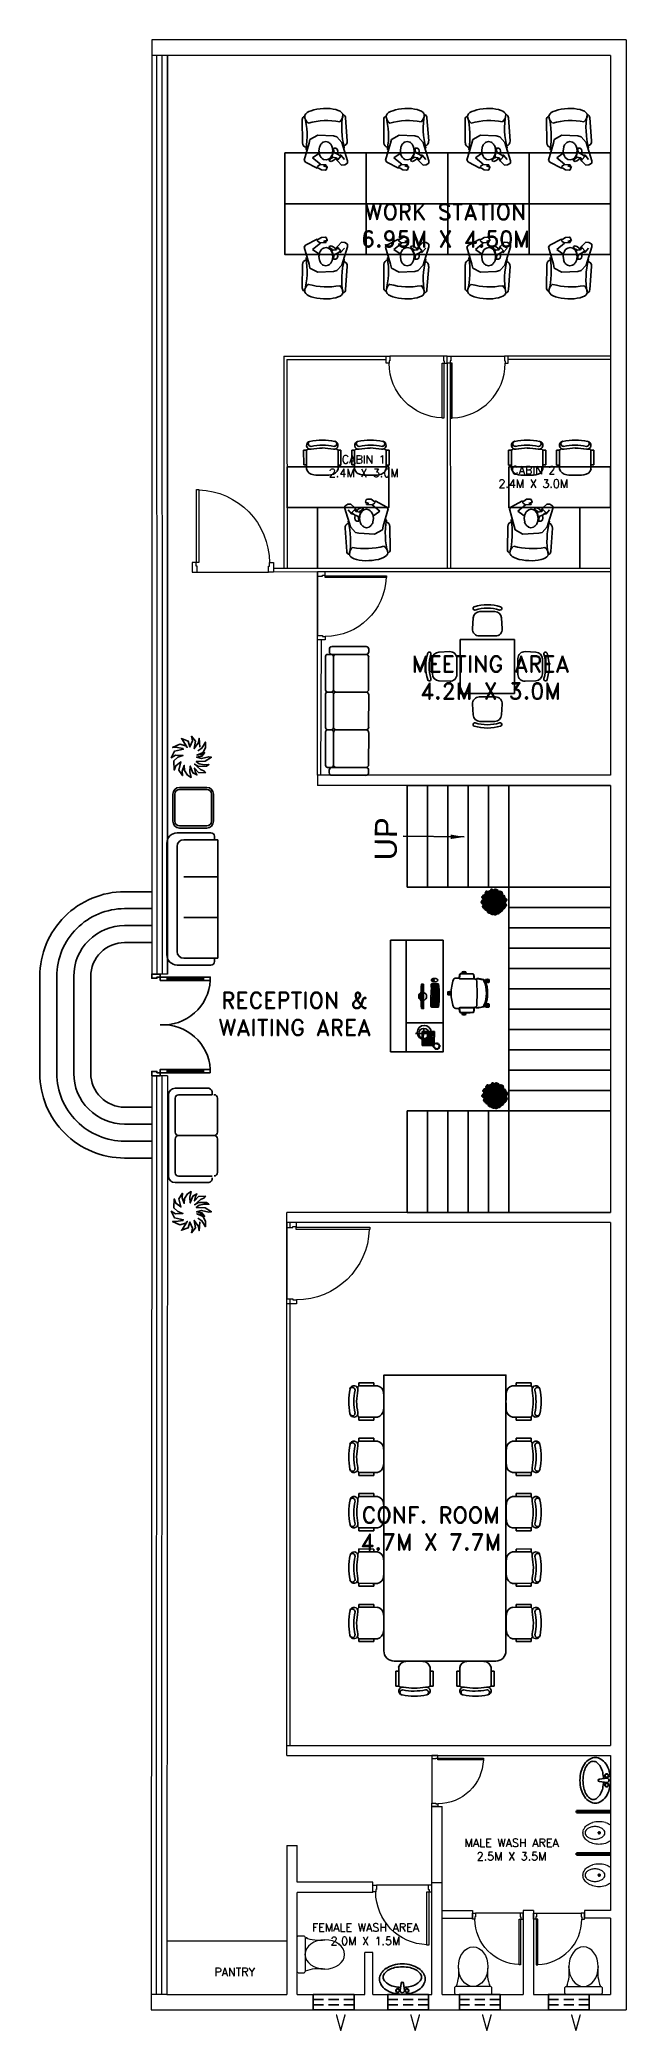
# Model space of a CAD drawing. Header units: inches. Extents: x -605 to 2991212, y -2872845 to 0.
# Drawn here: x 2575962 to 2584604, y -2257147 to -2227764 of the extents above; entities that cross this region are included whole.
import ezdxf

# ---------------------------------------------------------------- set-up
doc = ezdxf.new("R2010")
doc.units = ezdxf.units.IN
doc.header["$LTSCALE"] = 600
doc.header["$MEASUREMENT"] = 0
doc.linetypes.add('DASHED2', pattern=[0.375, 0.25, -0.125])
for name, color, linetype in [('05 RG_TXT', 7, 'Continuous'), ('50 - FURNITURE', 47, 'Continuous'), ('A-Door', 150, 'Continuous'), ('A-Glaz', 92, 'Continuous'), ('CAY', 94, 'Continuous'), ('M10-DOLAP', 33, 'Continuous'), ('M40-KOLTUKSUNGERI', 136, 'Continuous'), ('NET 01', 8, 'Continuous'), ('NOITHAT', 21, 'Continuous'), ('see level', 2, 'Continuous'), ('SnT-DIMENSION', 7, 'Continuous'), ('SnT-DIMS2', 7, 'Continuous'), ('SnT-ROAD', 25, 'Continuous')]:
    doc.layers.add(name, color=color, linetype=linetype)
for name, color, linetype, lineweight in [('FURNITURE', 23, 'Continuous', 9), ('furniture u', 25, 'Continuous', 9), ('L-shrub', 74, 'Continuous', 50), ('L-tree', 102, 'Continuous', 35), ('PV_MASONRY', 10, 'Continuous', 0), ('rRCC 1', 3, 'Continuous', 25), ('zero', 250, 'Continuous', 9)]:
    doc.layers.add(name, color=color, linetype=linetype, lineweight=lineweight)
doc.styles.add('DIM', font='geniso.shx', dxfattribs={"width": 0.85})
doc.styles.add('RG', font='arial.ttf')
doc.styles.add('ROMAND', font='romand.shx')
doc.styles.add('ROMANS', font='arial.ttf')
doc.dimstyles.new('SnT', dxfattribs={"dimtxt": 2.5, "dimasz": 1, "dimexe": 1, "dimexo": 1, "dimgap": 1, "dimtad": 1, "dimdec": 0, "dimzin": 0, "dimdsep": 46, "dimtxsty": 'ROMANS', "dimblk": 'L1', "dimcen": 1, "dimclrd": 1, "dimclre": 1, "dimadec": 0, "dimazin": 0, "dimtfac": 1, "dimtdec": 0, "dimtmove": 0, "dimatfit": 3, "dimldrblk": 'LL1', "dimfxl": 1, "dimtolj": 1, "dimtzin": 0, "dimarcsym": 0})

# ---------------------------------------------------------------- blocks, each defined once
blk = doc.blocks.new('TECLADO')
blk.add_lwpolyline([(-0.188, -0.021, -0.367609), (-0.176, -0.01, -0.040821), (0.054, -0.014, 0.038828), (0.178, -0.014, -0.423081), (0.193, -0.024, -0.532006)], format="xyb")
for points in [[(-0.188, -0.132), (-0.188, -0.021)], [(0.193, -0.132), (0.193, -0.024)], [(0.253, -0.017), (0.253, -0.027)], [(0.253, -0.058), (0.253, -0.065)]]:
    blk.add_lwpolyline(points)
for points in [[(-0.182, -0.025), (-0.167, -0.025), (-0.167, -0.034), (-0.182, -0.034)], [(-0.181, -0.053), (-0.169, -0.053), (-0.169, -0.041), (-0.181, -0.041)], [(-0.181, -0.07), (-0.161, -0.07), (-0.161, -0.058), (-0.181, -0.058)], [(-0.181, -0.086), (-0.159, -0.086), (-0.159, -0.074), (-0.181, -0.074)], [(-0.181, -0.104), (-0.15, -0.104), (-0.15, -0.092), (-0.181, -0.092)], [(-0.164, -0.053), (-0.152, -0.053), (-0.152, -0.041), (-0.164, -0.041)], [(-0.161, -0.025), (-0.146, -0.025), (-0.146, -0.034), (-0.161, -0.034)], [(-0.156, -0.07), (-0.144, -0.07), (-0.144, -0.058), (-0.156, -0.058)], [(-0.153, -0.086), (-0.141, -0.086), (-0.141, -0.074), (-0.153, -0.074)], [(-0.147, -0.053), (-0.135, -0.053), (-0.135, -0.041), (-0.147, -0.041)], [(-0.144, -0.025), (-0.129, -0.025), (-0.129, -0.034), (-0.144, -0.034)], [(-0.144, -0.104), (-0.132, -0.104), (-0.132, -0.092), (-0.144, -0.092)], [(-0.139, -0.07), (-0.127, -0.07), (-0.127, -0.058), (-0.139, -0.058)], [(-0.137, -0.086), (-0.125, -0.086), (-0.125, -0.074), (-0.137, -0.074)], [(-0.131, -0.053), (-0.119, -0.053), (-0.119, -0.041), (-0.131, -0.041)], [(-0.128, -0.104), (-0.116, -0.104), (-0.116, -0.092), (-0.128, -0.092)], [(-0.127, -0.025), (-0.112, -0.025), (-0.112, -0.034), (-0.127, -0.034)], [(-0.123, -0.07), (-0.111, -0.07), (-0.111, -0.058), (-0.123, -0.058)], [(-0.121, -0.086), (-0.109, -0.086), (-0.109, -0.074), (-0.121, -0.074)], [(-0.113, -0.053), (-0.101, -0.053), (-0.101, -0.041), (-0.113, -0.041)], [(-0.112, -0.104), (-0.1, -0.104), (-0.1, -0.092), (-0.112, -0.092)], [(-0.11, -0.025), (-0.095, -0.025), (-0.095, -0.034), (-0.11, -0.034)], [(-0.105, -0.07), (-0.093, -0.07), (-0.093, -0.058), (-0.105, -0.058)], [(-0.102, -0.086), (-0.09, -0.086), (-0.09, -0.074), (-0.102, -0.074)], [(-0.096, -0.053), (-0.084, -0.053), (-0.084, -0.041), (-0.096, -0.041)], [(-0.094, -0.104), (-0.082, -0.104), (-0.082, -0.092), (-0.094, -0.092)], [(-0.089, -0.025), (-0.074, -0.025), (-0.074, -0.034), (-0.089, -0.034)], [(-0.088, -0.07), (-0.076, -0.07), (-0.076, -0.058), (-0.088, -0.058)], [(-0.086, -0.086), (-0.074, -0.086), (-0.074, -0.074), (-0.086, -0.074)], [(-0.08, -0.053), (-0.068, -0.053), (-0.068, -0.041), (-0.08, -0.041)], [(-0.077, -0.104), (-0.065, -0.104), (-0.065, -0.092), (-0.077, -0.092)], [(-0.072, -0.025), (-0.057, -0.025), (-0.057, -0.034), (-0.072, -0.034)], [(-0.072, -0.07), (-0.06, -0.07), (-0.06, -0.058), (-0.072, -0.058)], [(-0.069, -0.086), (-0.057, -0.086), (-0.057, -0.074), (-0.069, -0.074)], [(-0.063, -0.053), (-0.051, -0.053), (-0.051, -0.041), (-0.063, -0.041)], [(-0.06, -0.104), (-0.048, -0.104), (-0.048, -0.092), (-0.06, -0.092)], [(-0.055, -0.025), (-0.04, -0.025), (-0.04, -0.034), (-0.055, -0.034)], [(-0.055, -0.07), (-0.043, -0.07), (-0.043, -0.058), (-0.055, -0.058)], [(-0.052, -0.086), (-0.04, -0.086), (-0.04, -0.074), (-0.052, -0.074)], [(-0.045, -0.053), (-0.033, -0.053), (-0.033, -0.041), (-0.045, -0.041)], [(-0.044, -0.104), (-0.032, -0.104), (-0.032, -0.092), (-0.044, -0.092)], [(-0.038, -0.025), (-0.023, -0.025), (-0.023, -0.034), (-0.038, -0.034)], [(-0.037, -0.07), (-0.025, -0.07), (-0.025, -0.058), (-0.037, -0.058)], [(-0.034, -0.086), (-0.022, -0.086), (-0.022, -0.074), (-0.034, -0.074)], [(-0.029, -0.053), (-0.017, -0.053), (-0.017, -0.041), (-0.029, -0.041)], [(-0.025, -0.104), (-0.013, -0.104), (-0.013, -0.092), (-0.025, -0.092)], [(-0.021, -0.07), (-0.009, -0.07), (-0.009, -0.058), (-0.021, -0.058)], [(-0.018, -0.086), (-0.006, -0.086), (-0.006, -0.074), (-0.018, -0.074)], [(-0.01, -0.053), (0.002, -0.053), (0.002, -0.041), (-0.01, -0.041)], [(-0.009, -0.104), (0.003, -0.104), (0.003, -0.092), (-0.009, -0.092)], [(-0.002, -0.07), (0.01, -0.07), (0.01, -0.058), (-0.002, -0.058)], [(0, -0.086), (0.012, -0.086), (0.012, -0.074), (0, -0.074)], [(0.006, -0.053), (0.018, -0.053), (0.018, -0.041), (0.006, -0.041)], [(0.009, -0.104), (0.021, -0.104), (0.021, -0.092), (0.009, -0.092)], [(0.014, -0.07), (0.026, -0.07), (0.026, -0.058), (0.014, -0.058)], [(0.015, -0.025), (0.03, -0.025), (0.03, -0.034), (0.015, -0.034)], [(0.016, -0.086), (0.028, -0.086), (0.028, -0.074), (0.016, -0.074)], [(0.023, -0.053), (0.035, -0.053), (0.035, -0.041), (0.023, -0.041)], [(0.025, -0.104), (0.037, -0.104), (0.037, -0.092), (0.025, -0.092)], [(0.031, -0.07), (0.043, -0.07), (0.043, -0.058), (0.031, -0.058)], [(0.032, -0.025), (0.047, -0.025), (0.047, -0.034), (0.032, -0.034)], [(0.034, -0.086), (0.046, -0.086), (0.046, -0.074), (0.034, -0.074)], [(0.041, -0.053), (0.07, -0.053), (0.07, -0.041), (0.041, -0.041)], [(0.043, -0.104), (0.055, -0.104), (0.055, -0.092), (0.043, -0.092)], [(0.049, -0.025), (0.064, -0.025), (0.064, -0.034), (0.049, -0.034)], [(0.049, -0.07), (0.07, -0.07), (0.07, -0.058), (0.049, -0.058)], [(0.051, -0.086), (0.07, -0.086), (0.07, -0.074), (0.051, -0.074)], [(0.058, -0.104), (0.07, -0.104), (0.07, -0.092), (0.058, -0.092)], [(0.064, -0.126), (0.076, -0.126), (0.076, -0.114), (0.064, -0.114)], [(0.067, -0.025), (0.081, -0.025), (0.081, -0.034), (0.067, -0.034)], [(0.081, -0.053), (0.093, -0.053), (0.093, -0.041), (0.081, -0.041)], [(0.081, -0.086), (0.093, -0.086), (0.093, -0.058), (0.081, -0.058)], [(0.081, -0.111), (0.093, -0.111), (0.093, -0.099), (0.081, -0.099)], [(0.081, -0.126), (0.093, -0.126), (0.093, -0.114), (0.081, -0.114)], [(0.098, -0.025), (0.113, -0.025), (0.113, -0.034), (0.098, -0.034)], [(0.11, -0.126), (0.098, -0.126), (0.098, -0.114), (0.11, -0.114)], [(0.099, -0.053), (0.111, -0.053), (0.111, -0.041), (0.099, -0.041)], [(0.099, -0.07), (0.111, -0.07), (0.111, -0.058), (0.099, -0.058)], [(0.099, -0.086), (0.111, -0.086), (0.111, -0.074), (0.099, -0.074)], [(0.121, -0.053), (0.133, -0.053), (0.133, -0.041), (0.121, -0.041)], [(0.121, -0.07), (0.133, -0.07), (0.133, -0.058), (0.121, -0.058)], [(0.121, -0.086), (0.133, -0.086), (0.133, -0.074), (0.121, -0.074)], [(0.121, -0.104), (0.133, -0.104), (0.133, -0.092), (0.121, -0.092)], [(0.121, -0.122), (0.151, -0.122), (0.151, -0.11), (0.121, -0.11)], [(0.138, -0.025), (0.153, -0.025), (0.153, -0.034), (0.138, -0.034)], [(0.139, -0.053), (0.151, -0.053), (0.151, -0.041), (0.139, -0.041)], [(0.139, -0.07), (0.151, -0.07), (0.151, -0.058), (0.139, -0.058)], [(0.139, -0.086), (0.151, -0.086), (0.151, -0.074), (0.139, -0.074)], [(0.139, -0.104), (0.151, -0.104), (0.151, -0.092), (0.139, -0.092)], [(0.156, -0.025), (0.17, -0.025), (0.17, -0.034), (0.156, -0.034)], [(0.156, -0.053), (0.168, -0.053), (0.168, -0.041), (0.156, -0.041)], [(0.156, -0.07), (0.168, -0.07), (0.168, -0.058), (0.156, -0.058)], [(0.156, -0.086), (0.168, -0.086), (0.168, -0.074), (0.156, -0.074)], [(0.156, -0.104), (0.168, -0.104), (0.168, -0.092), (0.156, -0.092)], [(0.156, -0.122), (0.168, -0.122), (0.168, -0.11), (0.156, -0.11)], [(0.173, -0.025), (0.187, -0.025), (0.187, -0.034), (0.173, -0.034)], [(0.173, -0.053), (0.185, -0.053), (0.185, -0.041), (0.173, -0.041)], [(0.173, -0.086), (0.185, -0.086), (0.185, -0.058), (0.173, -0.058)], [(0.173, -0.122), (0.185, -0.122), (0.185, -0.092), (0.173, -0.092)], [(0.25, -0.027), (0.256, -0.027), (0.256, -0.058), (0.25, -0.058)]]:
    blk.add_lwpolyline(points, close=True)
for points in [[(-0.16, -0.108), (-0.181, -0.108), (-0.181, -0.123, 0.00337), (-0.16, -0.125)], [(-0.139, -0.108), (-0.156, -0.108), (-0.156, -0.125, 0.002734), (-0.139, -0.126)], [(-0.118, -0.108), (-0.135, -0.108), (-0.135, -0.126, 0.002732), (-0.118, -0.127)], [(-0.02, -0.108), (-0.114, -0.108), (-0.114, -0.127, 0.015426), (-0.02, -0.127)], [(0.002, -0.108), (-0.015, -0.108), (-0.015, -0.126, 0.002793), (0.002, -0.126)], [(0.023, -0.108), (0.006, -0.108), (0.006, -0.126, 0.002674), (0.023, -0.125)], [(0.044, -0.108), (0.027, -0.108), (0.027, -0.124, 0.002863), (0.044, -0.123)]]:
    blk.add_lwpolyline(points, format="xyb", close=True)
blk.add_arc((0.003, 1.065), 1.212, 260.9456, 279.0544)
blk.add_ellipse((0.253, -0.069), major_axis=(0, 0.0522), ratio=0.541356)
at = {"extrusion": (0, 0, -1)}
blk.add_ellipse((0.253, -0.013), major_axis=(0, -0.0522), ratio=0.541356, start_param=5.288733, end_param=7.277638, dxfattribs=at)
blk = doc.blocks.new('LCD')
h = blk.add_hatch()
h.set_pattern_fill('_USER', color=256, scale=0.005, angle=90, style=0, pattern_type=0)
h.set_pattern_definition([(90, (-0.195, -0.0541057), (-0.005, 3e-19), [])])
h.paths.add_polyline_path([(0.195, -0.05, 0.036895), (-0.195, -0.05), (-0.195, -0.054), (0.195, -0.054)])
blk.add_lwpolyline([(-0.2, -0.045), (-0.2, -0.059), (0.2, -0.059), (0.2, -0.045, 0.037772)], format="xyb", close=True)
for points in [[(-0.2, -0.045), (-0.2, -0.059)], [(0.039, -0.038), (0.039, -0.028), (-0.039, -0.028), (-0.039, -0.038)], [(0.2, -0.059), (0.2, -0.045)]]:
    blk.add_lwpolyline(points)
for points in [[(-0.2, -0.062), (-0.2, -0.059), (0.2, -0.059), (0.2, -0.062)], [(-0.2, -0.062), (0.2, -0.062), (0.2, -0.079), (-0.2, -0.079)], [(-0.189, -0.064), (0.189, -0.064), (0.189, -0.077), (-0.189, -0.077)]]:
    blk.add_lwpolyline(points, close=True)
for centre, radius, start, end in [((0, -0.065), 0.0648, 24.4037, 155.5963), ((0, -2.689), 2.651, 85.6737, 94.3263), ((0, -0.065), 0.0648, 192.2862, 347.7138)]:
    blk.add_arc(centre, radius, start, end)
blk = doc.blocks.new('door1')
at = {"layer": 'FURNITURE', "ltscale": 10}
blk.add_line((-29102.45, -2427.68), (-29134.02, -2427.68), dxfattribs=at)
for points in [[(-29103.25, -2391.1), (-29103.25, -2423.54), (-29102.22, -2423.54), (-29102.22, -2391.1)], [(-29134.02, -2425.03), (-29134.47, -2425.03), (-29134.47, -2423.52), (-29136.24, -2423.52), (-29136.24, -2427.68), (-29134.02, -2427.68)], [(-29102.45, -2425.03), (-29102.01, -2425.03), (-29102.01, -2423.52), (-29100.24, -2423.52), (-29100.24, -2427.68), (-29102.45, -2427.68)]]:
    blk.add_lwpolyline(points, close=True, dxfattribs=at)
blk.add_arc((-29102.22, -2423.52), 32.24, 91.83459, 180, dxfattribs=at)
blk = doc.blocks.new('A$C5900788F')
at = {"layer": 'A-Door'}
for points in [[(0, 0.59), (0, 0.51), (0.04, 0.51), (0.04, 0.59)], [(0, 0.08), (0, 0.51), (0.04, 0.51), (0.04, 0.08)], [(1.09, 0.59), (1.09, 0.51), (1.13, 0.51), (1.13, 0.59)], [(1.09, 0.08), (1.09, 0.51), (1.13, 0.51), (1.13, 0.08)], [(0, 0), (0, -0.04), (0.015, -0.04), (0.015, -0.05), (0.015, -0.1), (-0.035, -0.1), (-0.035, 0)], [(0, 0), (0, 0.08), (0.04, 0.08), (0.04, 0)], [(1.09, 0), (1.09, 0.08), (1.13, 0.08), (1.13, 0)], [(1.13, 0), (1.165, 0), (1.165, -0.1), (1.115, -0.1), (1.115, -0.05), (1.115, -0.04), (1.13, -0.04)]]:
    blk.add_lwpolyline(points, close=True, dxfattribs=at)
at = {"layer": 'A-Glaz'}
for points in [[(0.01, 0.08), (0.01, 0.51), (0.03, 0.51), (0.03, 0.08)], [(1.1, 0.08), (1.1, 0.51), (1.12, 0.51), (1.12, 0.08)]]:
    blk.add_lwpolyline(points, close=True, dxfattribs=at)
at = {"layer": 'NET 01'}
for centre, start, end in [((0.008, 0.033), 356.6637, 86.6637), ((1.122, 0.033), 93.3363, 183.3363)]:
    blk.add_arc(centre, 0.558, start, end, dxfattribs=at)
blk = doc.blocks.new('urinal-3')
at = {"color": 0, "linetype": 'ByBlock'}
for p, q in [((0.118, 0), (-0.118, 0)), ((-0.022, -0.165), (0.023, -0.165)), ((0, -0.142), (0, -0.191))]:
    blk.add_line(p, q, dxfattribs=at)
blk.add_circle((0, -0.165), 0.016, dxfattribs=at)
for centre, radius, start, end in [((0.082, -0.146), 0.247, 143.7392, 163.4982), ((-0.082, -0.146), 0.247, 16.5018, 36.2608), ((0.16, -0.17), 0.33, 163.4982, 180), ((0.16, -0.17), 0.33, 180, 196.5018), ((0.082, -0.193), 0.247, 196.5018, 215.5726), ((0.109, -0.229), 0.206, 164.1484, 180), ((0.109, -0.229), 0.206, 180, 195.8516), ((0.056, -0.214), 0.15, 145.5692, 164.1484), ((0.056, -0.244), 0.15, 195.8516, 214.4308), ((0.022, -0.191), 0.109, 121.1424, 145.5692), ((0, -0.155), 0.0679, 90, 121.1424), ((0, -0.155), 0.0679, 58.8576, 90), ((-0.021, -0.191), 0.109, 34.4308, 58.8576), ((-0.055, -0.214), 0.15, 15.8516, 34.4308), ((-0.055, -0.244), 0.15, 325.5692, 344.1484), ((-0.108, -0.229), 0.206, 360, 15.8516), ((-0.108, -0.229), 0.206, 344.1484, 0), ((-0.082, -0.193), 0.247, 324.4274, 343.4982), ((-0.16, -0.17), 0.33, 360, 16.5018), ((-0.16, -0.17), 0.33, 343.4982, 360), ((0.032, -0.229), 0.186, 215.5726, 239.9226), ((0.022, -0.268), 0.109, 214.4308, 238.8576), ((0, -0.283), 0.123, 239.9226, 270), ((0, -0.303), 0.0679, 238.8576, 270), ((0, -0.303), 0.0679, 270, 301.1424), ((0, -0.283), 0.123, 270, 300.0774), ((-0.021, -0.268), 0.109, 301.1424, 325.5692), ((-0.032, -0.229), 0.186, 300.0774, 324.4274)]:
    blk.add_arc(centre, radius, start, end, dxfattribs=at)
blk = doc.blocks.new('wash-6')
at = {"color": 0, "linetype": 'ByBlock'}
for p, q in [((-0.036, -0.063), (-0.021, -0.18)), ((0.036, -0.063), (0.021, -0.18))]:
    blk.add_line(p, q, dxfattribs=at)
for centre, radius in [((-0.075, -0.062), 0.0325), ((-0.075, -0.062), 0.0263), ((0.075, -0.062), 0.0325), ((0.075, -0.062), 0.0263)]:
    blk.add_circle(centre, radius, dxfattribs=at)
for centre, radius, start, end in [((0, -0.56), 0.56, 90, 105.4371), ((-0.204, -0.25), 0.17, 148.1465, 180), ((-0.204, -0.25), 0.17, 180, 211.8535), ((-0.107, -0.311), 0.285, 123.6901, 148.1465), ((-0.217, -0.282), 0.0954, 142.5096, 180), ((-0.217, -0.282), 0.0954, 180, 217.4904), ((-0.114, -0.361), 0.225, 118.369, 142.5096), ((-0.042, -0.407), 0.401, 105.4371, 123.6901), ((-0.045, -0.488), 0.37, 102.6081, 118.369), ((0, -0.69), 0.576, 92.9466, 102.6081), ((0, -0.063), 0.0361, 0, 180), ((0, -0.18), 0.0215, 180, 0), ((0, -0.56), 0.56, 74.5629, 90), ((0, -0.69), 0.576, 77.3919, 87.0534), ((0.045, -0.488), 0.37, 61.631, 77.3919), ((0.042, -0.407), 0.401, 56.3099, 74.5629), ((0.114, -0.361), 0.225, 37.4904, 61.631), ((0.107, -0.311), 0.285, 31.8535, 56.3099), ((0.217, -0.282), 0.0954, 0, 37.4904), ((0.217, -0.282), 0.0954, 322.5096, 0), ((0.204, -0.25), 0.17, 0, 31.8535), ((0.204, -0.25), 0.17, 328.1465, 0), ((-0.107, -0.189), 0.285, 211.8535, 236.3099), ((-0.114, -0.203), 0.225, 217.4904, 241.631), ((-0.042, -0.092), 0.401, 236.3099, 254.5629), ((-0.045, -0.076), 0.37, 241.631, 257.3919), ((0, 0.06), 0.56, 254.5629, 270), ((0, 0.125), 0.576, 257.3919, 270), ((0, 0.125), 0.576, 270, 282.6081), ((0, 0.06), 0.56, 270, 285.4371), ((0.045, -0.076), 0.37, 282.6081, 298.369), ((0.042, -0.092), 0.401, 285.4371, 303.6901), ((0.114, -0.203), 0.225, 298.369, 322.5096), ((0.107, -0.189), 0.285, 303.6901, 328.1465)]:
    blk.add_arc(centre, radius, start, end, dxfattribs=at)
blk = doc.blocks.new('s1')
at = {"layer": 'M40-KOLTUKSUNGERI', "color": 43, "linetype": 'Continuous'}
for p, q in [((4397948.697, -420036.647), (4397948.697, -420036.147)), ((4397948.797, -420036.747), (4397948.797, -420036.247)), ((4397948.847, -420035.997), (4397950.497, -420035.997)), ((4397948.897, -420036.147), (4397950.447, -420036.147)), ((4397949.347, -420036.247), (4397949.347, -420036.747)), ((4397949.947, -420036.247), (4397949.947, -420036.747)), ((4397950.547, -420036.247), (4397950.547, -420036.747)), ((4397950.647, -420036.147), (4397950.647, -420036.647)), ((4397948.797, -420036.697), (4397948.747, -420036.697)), ((4397948.797, -420036.747), (4397948.797, -420036.697)), ((4397950.547, -420036.747), (4397948.797, -420036.747)), ((4397950.597, -420036.697), (4397950.547, -420036.697))]:
    blk.add_line(p, q, dxfattribs=at)
for centre, radius, start, end in [((4397948.847, -420036.147), 0.15, 90, 180), ((4397948.897, -420036.247), 0.1, 90, 180), ((4397950.447, -420036.247), 0.1, 0, 90), ((4397950.497, -420036.147), 0.15, 0, 90), ((4397948.747, -420036.647), 0.05, 180, 270), ((4397950.597, -420036.647), 0.05, 270, 0)]:
    blk.add_arc(centre, radius, start, end, dxfattribs=at)
blk = doc.blocks.new('t1')
at = {"layer": 'M40-KOLTUKSUNGERI', "color": 43, "linetype": 'Continuous'}
for p, q in [((4397947.14, -420035.358), (4397947.14, -420034.958)), ((4397947.17, -420035.358), (4397947.17, -420034.958)), ((4397947.24, -420034.858), (4397947.64, -420034.858)), ((4397947.24, -420034.888), (4397947.64, -420034.888)), ((4397947.71, -420034.958), (4397947.71, -420035.358)), ((4397947.74, -420034.958), (4397947.74, -420035.358)), ((4397947.64, -420035.428), (4397947.24, -420035.428)), ((4397947.64, -420035.458), (4397947.24, -420035.458))]:
    blk.add_line(p, q, dxfattribs=at)
for centre, radius, start, end in [((4397947.24, -420034.958), 0.1, 90, 180), ((4397947.24, -420034.958), 0.07, 90, 180), ((4397947.64, -420034.958), 0.1, 360, 90), ((4397947.64, -420034.958), 0.07, 360, 90), ((4397947.24, -420035.358), 0.1, 180, 270), ((4397947.24, -420035.358), 0.07, 180, 270), ((4397947.64, -420035.358), 0.1, 270, 0), ((4397947.64, -420035.358), 0.07, 270, 0)]:
    blk.add_arc(centre, radius, start, end, dxfattribs=at)
blk = doc.blocks.new('s2')
at = {"layer": 'M40-KOLTUKSUNGERI', "color": 43, "linetype": 'Continuous'}
for p, q in [((4397945.79, -420035.63), (4397945.79, -420034.437)), ((4397945.89, -420034.337), (4397946.388, -420034.337)), ((4397945.89, -420034.483), (4397945.89, -420034.981)), ((4397946.438, -420034.433), (4397945.94, -420034.433)), ((4397946.515, -420034.984), (4397946.515, -420034.486)), ((4397945.89, -420035.583), (4397945.89, -420035.083)), ((4397945.94, -420035.031), (4397946.465, -420035.034)), ((4397945.94, -420035.033), (4397946.465, -420035.033)), ((4397946.515, -420035.083), (4397946.515, -420035.584)), ((4397946.438, -420035.633), (4397945.94, -420035.633)), ((4397946.438, -420035.633), (4397946.438, -420035.657)), ((4397946.388, -420035.73), (4397945.89, -420035.73))]:
    blk.add_line(p, q, dxfattribs=at)
for centre, radius, start, end in [((4397945.89, -420034.437), 0.1, 90, 180), ((4397945.94, -420034.483), 0.05, 90, 180), ((4397946.366, -420034.406), 0.0723, 357.8498, 72.0605), ((4397946.465, -420034.486), 0.05, 360, 90), ((4397945.94, -420034.981), 0.05, 180, 270), ((4397945.94, -420035.083), 0.05, 90, 180), ((4397946.465, -420034.984), 0.05, 270, 0), ((4397946.465, -420035.083), 0.05, 360, 90), ((4397945.89, -420035.63), 0.1, 180, 270), ((4397945.94, -420035.583), 0.05, 180, 270), ((4397946.364, -420035.66), 0.074, 288.8654, 2.2163), ((4397946.465, -420035.584), 0.05, 267.5124, 360)]:
    blk.add_arc(centre, radius, start, end, dxfattribs=at)
blk = doc.blocks.new('CH3')
at = {"layer": '50 - FURNITURE'}
for p, q in [((-259, 349), (-259, 141)), ((-218, 349), (-259, 349)), ((-218, 142), (-218, 349)), ((259, 350), (218, 350)), ((218, 350), (218, 142)), ((259, 142), (259, 350)), ((-218, 89), (-218, 163)), ((218, 87), (218, 162))]:
    blk.add_line(p, q, dxfattribs=at)
at = {"layer": '50 - FURNITURE', "linetype": 'Continuous'}
for p, q in [((-218, 141), (-259, 141)), ((259, 142), (218, 142))]:
    blk.add_line(p, q, dxfattribs=at)
for centre, radius, start, end in [((-163, 416), 55.3, 99.8988, 279.7522), ((-166, 436), 35.2, 94.9128, 274.9128), ((0, -348), 836, 78.0899, 101.9101), ((-4, -349), 766, 78.0112, 101.9888), ((18, -535), 913, 91.1567, 100.8714), ((-18, -535), 913, 79.1286, 88.8433), ((163, 416), 55.3, 260.2478, 80.1012), ((159, 437), 36.2, 265.0872, 70.3213), ((-111, 115), 111, 193.2566, 265.9234), ((0, 1666), 1666, 265.9234, 274.0766), ((111, 115), 111, 274.0766, 345.8334)]:
    blk.add_arc(centre, radius, start, end, dxfattribs=at)
at = {"layer": '50 - FURNITURE'}
for centre, start, end in [((-181, 309), 90.7226, 132.8382), ((180, 309), 47.1618, 87.5717)]:
    blk.add_arc(centre, 54.9, start, end, dxfattribs=at)
blk = doc.blocks.new('SF 33')
at = {"layer": '50 - FURNITURE', "linetype": 'Continuous'}
for p, q in [((765764, 334666), (765713, 334684)), ((765749, 334713), (765762, 334749)), ((765811, 334773), (766286, 334607)), ((765673, 334665), (765511, 334199)), ((765620, 334161), (765783, 334627)), ((766248, 334497), (765773, 334663)), ((766113, 333997), (766270, 334449)), ((766310, 334558), (766297, 334521)), ((765491, 334140), (765328, 333674)), ((765438, 333635), (765601, 334102)), ((765582, 334141), (765531, 334159)), ((765647, 334119), (766063, 333973)), ((765930, 333472), (766088, 333923)), ((765145, 333149), (765308, 333615)), ((765418, 333577), (765255, 333110)), ((765399, 333616), (765347, 333634)), ((765347, 333634), (765399, 333616)), ((765465, 333593), (765881, 333448)), ((765905, 333398), (765747, 332947)), ((765169, 333053), (765161, 333028)), ((765215, 333091), (765164, 333109)), ((765173, 333065), (765169, 333053)), ((765184, 332979), (765659, 332813)), ((765698, 332923), (765223, 333089)), ((765709, 332837), (765722, 332874))]:
    blk.add_line(p, q, dxfattribs=at)
for centre, radius, start, end in [((765703, 334655), 31, 70.7445, 160.7445), ((765785, 334700), 38.7, 160.7445, 250.7445), ((765798, 334737), 38.7, 70.7445, 160.7445), ((765754, 334637), 31, 340.7445, 70.7445), ((765817, 334607), 38.7, 70.7445, 160.7445), ((766234, 334461), 38.7, 340.7445, 70.7445), ((766260, 334534), 38.7, 250.7445, 340.7445), ((766273, 334571), 38.7, 340.7445, 70.7445), ((765521, 334130), 31, 70.7445, 160.7445), ((765540, 334189), 31, 160.7445, 250.7445), ((765591, 334171), 31, 250.7445, 340.7445), ((765572, 334112), 31, 340.7445, 70.7445), ((765635, 334082), 38.7, 70.7445, 160.7445), ((765659, 334155), 38.7, 160.7445, 250.7445), ((766076, 334010), 38.7, 250.7445, 340.7445), ((766052, 333936), 38.7, 340.7445, 70.7445), ((765337, 333605), 31, 70.7515, 160.7515), ((765358, 333663), 31, 160.7445, 250.7445), ((765409, 333646), 31, 250.7445, 340.7445), ((765388, 333587), 31, 340.7515, 70.7515), ((765452, 333557), 38.7, 70.7515, 160.7515), ((765477, 333630), 38.7, 160.7445, 250.7445), ((765894, 333484), 38.7, 250.7445, 340.7445), ((765868, 333411), 38.7, 340.7515, 70.7515), ((765174, 333139), 31, 160.7515, 250.7515), ((765197, 333016), 38.7, 160.7515, 250.7515), ((765210, 333052), 38.7, 70.7515, 160.7515), ((765226, 333121), 31, 250.7515, 340.7515), ((765294, 333105), 38.7, 160.7515, 250.7515), ((765711, 332960), 38.7, 250.7515, 340.7515), ((765685, 332886), 38.7, 340.7515, 70.7515), ((765672, 332850), 38.7, 250.7515, 340.7515)]:
    blk.add_arc(centre, radius, start, end, dxfattribs=at)
blk = doc.blocks.new('table-5')
at = {"color": 0, "linetype": 'ByBlock'}
for p, q in [((-0.619, 0.156), (-0.61, 0.316)), ((-0.51, 0.41), (-0.29, 0.41)), ((-0.19, 0.316), (-0.181, 0.156)), ((0, 0), (-0.8, 0)), ((-0.8, -0.8), (-0.8, 0)), ((-0.281, 0.05), (-0.519, 0.05)), ((0, 0), (0, -0.8)), ((-1.21, -0.51), (-1.21, -0.29)), ((-1.116, -0.19), (-0.956, -0.181)), ((-0.85, -0.281), (-0.85, -0.519)), ((0.05, -0.281), (0.05, -0.519)), ((0.316, -0.19), (0.156, -0.181)), ((0.41, -0.51), (0.41, -0.29)), ((-0.956, -0.619), (-1.116, -0.61)), ((-0.8, -0.8), (0, -0.8)), ((-0.281, -0.85), (-0.519, -0.85)), ((0.156, -0.619), (0.316, -0.61)), ((-0.619, -0.956), (-0.61, -1.116)), ((-0.19, -1.116), (-0.181, -0.956)), ((-0.51, -1.21), (-0.29, -1.21))]:
    blk.add_line(p, q, dxfattribs=at)
for centre, radius, start, end in [((-0.587, 0.457), 0.025, 107.3656, 287.3656), ((-0.51, 0.31), 0.1, 90, 176.8202), ((-0.4, -0.14), 0.65, 72.6344, 107.3656), ((-0.4, -0.14), 0.6, 72.6344, 107.3656), ((-0.29, 0.31), 0.1, 3.1798, 90), ((-0.213, 0.457), 0.025, 252.6344, 72.6344), ((-0.519, 0.15), 0.1, 176.8202, 270), ((-0.281, 0.15), 0.1, 270, 3.1798), ((-0.66, -0.4), 0.65, 162.6344, 197.3656), ((-1.257, -0.213), 0.025, 342.6344, 162.6344), ((-0.66, -0.4), 0.6, 162.6344, 197.3656), ((-1.11, -0.29), 0.1, 93.1798, 180), ((-0.95, -0.281), 0.1, 0, 93.1798), ((0.15, -0.281), 0.1, 86.8202, 180), ((0.31, -0.29), 0.1, 360, 86.8202), ((0.457, -0.213), 0.025, 17.3656, 197.3656), ((-0.14, -0.4), 0.6, 342.6344, 17.3656), ((-0.14, -0.4), 0.65, 342.6344, 17.3656), ((-1.257, -0.587), 0.025, 197.3656, 17.3656), ((-1.11, -0.51), 0.1, 180, 266.8202), ((-0.95, -0.519), 0.1, 266.8202, 0), ((0.15, -0.519), 0.1, 180, 273.1798), ((0.31, -0.51), 0.1, 273.1798, 0), ((0.457, -0.587), 0.025, 162.6344, 342.6344), ((-0.519, -0.95), 0.1, 90, 183.1798), ((-0.281, -0.95), 0.1, 356.8202, 90), ((-0.51, -1.11), 0.1, 183.1798, 270), ((-0.29, -1.11), 0.1, 270, 356.8202), ((-0.587, -1.257), 0.025, 72.6344, 252.6344), ((-0.4, -0.66), 0.65, 252.6344, 287.3656), ((-0.4, -0.66), 0.6, 252.6344, 287.3656), ((-0.213, -1.257), 0.025, 287.3656, 107.3656)]:
    blk.add_arc(centre, radius, start, end, dxfattribs=at)
blk = doc.blocks.new('560-sitting-p03')
for p, q in [((-0.518, -0.026, 0.001), (-0.469, 0.017, 0.001)), ((-0.455, 0.016, 0.001), (-0.511, 0.064, 0.001)), ((-0.473, 0.015, 0.001), (-0.444, -0.022, 0.001)), ((-0.469, 0.017, 0.001), (-0.455, 0.016, 0.001)), ((-0.451, 0.003, 0.001), (-0.458, -0.005, 0.001)), ((-0.455, 0.016, 0.001), (-0.451, 0.003, 0.001)), ((-0.364, 0.053), (-0.36, 0.059)), ((-0.36, 0.059), (-0.352, 0.063)), ((0.054, 0.079), (-0.261, 0.103)), ((0.096, 0.043), (0.113, 0.038)), ((0.113, 0.038), (0.128, 0.026)), ((0.128, 0.026), (0.142, 0.006)), ((0.142, 0.006), (0.154, -0.02)), ((-0.581, -0.266, 0.001), (-0.607, -0.3, 0.001)), ((-0.518, -0.042, 0.001), (-0.518, -0.026, 0.001)), ((-0.499, -0.038, 0.001), (-0.517, -0.025, 0.001)), ((-0.482, -0.092, 0.001), (-0.489, -0.054, 0.001)), ((-0.444, -0.022, 0.001), (-0.419, -0.079, 0.001)), ((-0.438, -0.032, 0.001), (-0.44, -0.032, 0.001)), ((-0.402, -0.027, 0.001), (-0.438, -0.032, 0.001)), ((-0.419, -0.079, 0.001), (-0.423, -0.09, 0.001)), ((-0.422, -0.071, 0.001), (-0.415, -0.069, 0.001)), ((-0.415, -0.069, 0.001), (-0.408, -0.077, 0.001)), ((-0.415, -0.095, 0.001), (-0.393, -0.093, 0.001)), ((-0.408, -0.077, 0.001), (-0.358, -0.085, 0.001)), ((-0.373, -0.032, 0.001), (-0.402, -0.027, 0.001)), ((-0.402, -0.094), (-0.4, -0.078)), ((-0.393, -0.093, 0.001), (-0.344, -0.101, 0.001)), ((-0.392, -0.029), (-0.392, -0.029)), ((-0.358, -0.054, 0.001), (-0.373, -0.032, 0.001)), ((-0.358, -0.085, 0.001), (-0.358, -0.054, 0.001)), ((-0.269, -0.189, 0.001), (-0.278, -0.223, 0.001)), ((-0.277, -0.154, 0.001), (-0.269, -0.189, 0.001)), ((0.154, -0.02), (0.165, -0.053)), ((0.165, -0.053), (0.172, -0.09)), ((0.176, -0.265), (0.17, -0.309)), ((0.172, -0.09), (0.178, -0.131)), ((0.179, -0.22), (0.176, -0.265)), ((0.178, -0.131), (0.18, -0.175)), ((0.18, -0.175), (0.179, -0.22)), ((-0.607, -0.3, 0.001), (-0.626, -0.303, 0.001)), ((-0.396, -0.281, 0.001), (-0.427, -0.276, 0.001)), ((-0.347, -0.274, 0.001), (-0.396, -0.281, 0.001)), ((-0.382, -0.452), (-0.39, -0.44)), ((-0.374, -0.456), (-0.382, -0.452)), ((0.028, -0.508), (-0.287, -0.505)), ((0.09, -0.472), (0.074, -0.476)), ((0.107, -0.461), (0.09, -0.472)), ((0.123, -0.443), (0.107, -0.461)), ((0.137, -0.418), (0.123, -0.443)), ((0.15, -0.386), (0.137, -0.418)), ((0.161, -0.35), (0.15, -0.386)), ((0.17, -0.309), (0.161, -0.35))]:
    blk.add_line(p, q)
for centre, radius, start, end in [((-0.083, 1.079), 1.051, 255.1921, 279.8309), ((-0.268, 0.042), 0.0613, 83.9466, 166.6044), ((0.091, -0.073), 0.117, 87.1699, 140.9803), ((0.057, 0.04), 0.0394, 4.1601, 94.7343), ((-0.383, -0.15, 0.001), 0.13, 286.2211, 305.7918), ((-0.384, -0.225, 0.001), 0.13, 52.2535, 71.8241), ((-0.366, -0.173, 0.001), 0.101, 305.7918, 330.0225), ((-0.367, -0.202, 0.001), 0.101, 28.0228, 52.2535), ((-0.952, -0.171), 0.968, 344.8311, 10.1919), ((-0.198, -1.572), 1.129, 76.0579, 98.9651), ((-0.289, -0.443), 0.0613, 188.4186, 271.0764), ((0.074, -0.367), 0.109, 211.9555, 269.936), ((0.035, -0.469), 0.0394, 260.2887, 350.8629)]:
    blk.add_arc(centre, radius, start, end)
for points, invisible_edges in [([(-0.499, -0.038, 0.001), (-0.59, 0.027, 0.001), (-0.587, 0.069, 0.001)], 13), ([(-0.499, -0.038, 0.001), (-0.537, -0.026, 0.001), (-0.59, 0.027, 0.001)], 13), ([(-0.587, 0.069, 0.001), (-0.563, 0.108, 0.001), (-0.529, 0.107, 0.001)], 12), ([(-0.491, -0.043, 0.001), (-0.499, -0.038, 0.001), (-0.587, 0.069, 0.001)], 14), ([(-0.529, 0.107, 0.001), (-0.28, 0.03, 0.001), (-0.204, -0.038, 0.001)], 12), ([(-0.631, -0.285, 0.001), (-0.658, -0.198, 0.001), (-0.654, -0.184, 0.001)], 13), ([(-0.631, -0.285, 0.001), (-0.655, -0.248, 0.001), (-0.658, -0.198, 0.001)], 12), ([(-0.654, -0.184, 0.001), (-0.618, -0.171, 0.001), (-0.61, -0.17, 0.001)], 12), ([(-0.654, -0.184, 0.001), (-0.61, -0.17, 0.001), (-0.608, -0.195, 0.001)], 13), ([(-0.608, -0.195, 0.001), (-0.599, -0.218, 0.001), (-0.581, -0.266, 0.001)], 14), ([(-0.599, -0.218, 0.001), (-0.595, -0.187, 0.001), (-0.586, -0.185, 0.001)], 12), ([(-0.599, -0.218, 0.001), (-0.586, -0.185, 0.001), (-0.581, -0.266, 0.001)], 13), ([(-0.581, -0.266, 0.001), (-0.578, -0.262, 0.001), (-0.492, -0.368, 0.001)], 12), ([(-0.54, -0.117, 0.001), (-0.529, -0.087, 0.001), (-0.51, -0.063, 0.001)], 12), ([(-0.492, -0.096, 0.001), (-0.532, -0.141, 0.001), (-0.54, -0.117, 0.001)], 13), ([(-0.499, -0.038, 0.001), (-0.518, -0.042, 0.001), (-0.537, -0.026, 0.001)], 13), ([(-0.492, -0.096, 0.001), (-0.525, -0.143, 0.001), (-0.532, -0.141, 0.001)], 13), ([(-0.492, -0.096, 0.001), (-0.496, -0.112, 0.001), (-0.525, -0.143, 0.001)], 12), ([(-0.512, -0.219, 0.001), (-0.52, -0.185, 0.001), (-0.511, -0.15, 0.001)], 12), ([(-0.499, -0.038, 0.001), (-0.505, -0.042, 0.001), (-0.518, -0.042, 0.001)], 12), ([(-0.427, -0.276, 0.001), (-0.5, -0.237, 0.001), (-0.512, -0.219, 0.001)], 13), ([(-0.511, -0.15, 0.001), (-0.498, -0.133, 0.001), (-0.482, -0.119, 0.001)], 12), ([(-0.423, -0.09, 0.001), (-0.51, -0.063, 0.001), (-0.489, -0.054, 0.001)], 13), ([(-0.482, -0.092, 0.001), (-0.492, -0.096, 0.001), (-0.51, -0.063, 0.001)], 14), ([(-0.427, -0.276, 0.001), (-0.485, -0.252, 0.001), (-0.5, -0.237, 0.001)], 13), ([(-0.423, -0.09, 0.001), (-0.489, -0.054, 0.001), (-0.491, -0.043, 0.001)], 13), ([(-0.427, -0.276, 0.001), (-0.466, -0.264, 0.001), (-0.485, -0.252, 0.001)], 13), ([(-0.423, -0.09, 0.001), (-0.48, -0.103, 0.001), (-0.482, -0.092, 0.001)], 13), ([(-0.482, -0.119, 0.001), (-0.461, -0.106, 0.001), (-0.439, -0.098, 0.001)], 12), ([(-0.423, -0.09, 0.001), (-0.471, -0.105, 0.001), (-0.48, -0.103, 0.001)], 12), ([(-0.427, -0.276, 0.001), (-0.446, -0.273, 0.001), (-0.466, -0.264, 0.001)], 12), ([(-0.442, -0.298, 0.001), (-0.427, -0.276, 0.001), (-0.204, -0.038, 0.001)], 14), ([(-0.427, -0.276, 0.001), (-0.439, -0.098, 0.001), (-0.415, -0.095, 0.001)], 13), ([(-0.415, -0.095, 0.001), (-0.423, -0.09, 0.001), (-0.204, -0.038, 0.001)], 14), ([(-0.204, -0.038, 0.001), (-0.193, -0.084, 0.001), (-0.183, -0.298, 0.001)], 12), ([(-0.55, -0.463, 0.001), (-0.633, -0.305, 0.001), (-0.626, -0.303, 0.001)], 12), ([(-0.55, -0.463, 0.001), (-0.626, -0.303, 0.001), (-0.631, -0.285, 0.001)], 13), ([(-0.55, -0.463, 0.001), (-0.492, -0.368, 0.001), (-0.442, -0.298, 0.001)], 13), ([(-0.292, -0.415, 0.001), (-0.524, -0.482, 0.001), (-0.55, -0.463, 0.001)], 12), ([(-0.183, -0.298, 0.001), (-0.24, -0.404, 0.001), (-0.292, -0.415, 0.001)], 12)]:
    blk.add_3dface(points, dxfattribs=dict(invisible_edges=invisible_edges))
blk = doc.blocks.new('L1')
at = {"color": 1}
blk.add_line((0, -1), (0, 1), dxfattribs=at)
blk.add_solid([(-2, 0.33), (-2, -0.33), (0, 0)], dxfattribs=at)
blk = doc.blocks.new('LL1')
at = {"color": 1}
blk.add_solid([(-2, 0.33), (-2, -0.33), (0, 0)], dxfattribs=at)
blk = doc.blocks.new('Archi.Space.tree5413')
at = {"layer": 'CAY'}
blk.add_lwpolyline([(145.52, 88.32), (145.72, 88.02), (146.16, 87.77), (145.77, 87.75), (145.4, 87.94), (145.2, 88.4), (145.24, 88.08), (145.38, 87.83), (145.12, 88.02), (145.06, 88.42), (144.96, 88.06), (145.08, 87.52), (145.05, 87.32), (144.76, 87.79), (144.74, 88.44), (144.56, 88.23), (144.49, 87.87), (144.5, 87.51), (144.38, 87.68), (144.36, 88.29), (144.54, 88.57), (144.14, 88.13), (144.04, 87.89), (143.9, 87.77), (143.93, 88.27), (144.25, 88.57), (143.92, 88.51), (143.74, 88.4), (143.89, 88.69), (144.4, 88.88), (143.97, 88.91), (143.56, 88.82), (143.73, 89.09), (144.08, 89.31), (144.44, 89.33), (144.02, 89.47), (143.69, 89.45), (144.09, 89.73), (144.7, 89.58), (144.42, 89.96), (144.1, 90.06), (144.77, 90.1), (145.04, 89.79), (145.18, 89.43), (145.21, 89.98), (145.01, 90.29), (145.5, 90.04), (145.64, 89.39), (145.7, 89.43), (145.78, 89.96), (145.76, 90.19), (146.01, 89.66), (145.89, 89.2), (145.77, 89.11), (146.33, 89.45), (146.42, 89.54), (146.24, 89.05), (145.81, 88.91), (146.26, 88.72), (146.6, 88.8), (146.24, 88.5), (145.69, 88.59), (146.14, 88.29), (146.45, 88.23), (145.8, 88.19)], dxfattribs=at)
blk = doc.blocks.new('autumn shrub')
at = {"layer": 'L-shrub', "color": 32}
for p, q in [((-98, 69), (-108, 75)), ((0, 0), (-60, 40)), ((2, -4), (-38, 86)), ((10, -4), (71, 17)), ((12, 2), (52, 98)), ((12, -6), (56, 0)), ((71, 17), (98, 27)), ((-77, -35), (-127, -48)), ((-67, -58), (-81, -63)), ((-6, -10), (-38, -19)), ((-17, -123), (-23, -156)), ((2, -13), (-15, -86)), ((17, -27), (25, -40)), ((46, -69), (63, -102))]:
    blk.add_line(p, q, dxfattribs=at)
at = {"layer": 'L-shrub', "color": 16}
for points in [[(-231, 31), (-256, 40), (-231, 25), (-231, 31)], [(-233, 27), (-225, 27), (-240, 4), (-233, 25)], [(-215, -6), (-240, 4), (-215, -12), (-215, -6)], [(-229, 33), (-223, 60), (-221, 33), (-227, 33)], [(-227, 17), (-219, 15), (-223, -6), (-225, 17)], [(-219, 21), (-206, 8), (-214, 23), (-217, 21)], [(-214, 31), (-204, 40), (-212, 27), (-214, 29)], [(-214, -4), (-208, 23), (-206, -4), (-212, -4)], [(-187, 136), (-212, 146), (-187, 131), (-187, 136)], [(-187, 79), (-212, 88), (-187, 73), (-187, 79)], [(-206, 23), (-198, 15), (-198, 19), (-204, 23)], [(-198, -6), (-189, 4), (-196, -10), (-198, -8)], [(-189, 75), (-181, 75), (-196, 52), (-189, 73)], [(-170, 40), (-191, 59), (-167, 47), (-169, 42)], [(-170, 38), (-190, 21), (-165, 35), (-170, 38)], [(-164, -10), (-189, 0), (-164, -15), (-164, -10)], [(-167, 106), (-187, 124), (-163, 112), (-166, 107)], [(-166, 103), (-186, 86), (-161, 100), (-166, 103)], [(-185, 138), (-179, 165), (-177, 138), (-183, 138)], [(-185, 81), (-179, 108), (-177, 81), (-183, 81)], [(-183, 123), (-175, 121), (-179, 100), (-181, 123)], [(-183, 65), (-175, 63), (-179, 42), (-181, 65)], [(-175, 127), (-162, 113), (-169, 129), (-173, 127)], [(-169, 136), (-160, 146), (-167, 133), (-169, 135)], [(-169, 79), (-160, 88), (-167, 75), (-169, 77)], [(-167, 34), (-163, 41), (-151, 16), (-166, 33)], [(-161, 53), (-165, 66), (-157, 53), (-159, 52)], [(-162, 129), (-154, 121), (-154, 125), (-160, 129)], [(-162, 71), (-154, 63), (-154, 67), (-160, 71)], [(-157, 118), (-161, 131), (-153, 118), (-156, 117)], [(-152, 145), (-160, 152), (-160, 148), (-154, 145)], [(-129, 137), (-132, 110), (-136, 136), (-130, 137)], [(-113, 163), (-133, 182), (-109, 170), (-112, 165)], [(-129, 80), (-110, 85), (-128, 86), (-128, 81)], [(-98, -8), (-123, 2), (-98, -13), (-98, -8)], [(-83, 77), (-108, 86), (-83, 71), (-83, 77)], [(-86, 17), (-106, 36), (-82, 24), (-85, 19)], [(-27, 94), (-21, 121), (-19, 94), (-25, 94)], [(-4, 85), (4, 77), (4, 81), (-2, 85)], [(17, 146), (25, 144), (21, 123), (19, 146)], [(53, 65), (64, 68), (60, 70), (54, 67)], [(-231, -50), (-256, -40), (-231, -56), (-231, -50)], [(-233, -54), (-225, -54), (-240, -77), (-233, -56)], [(-229, -48), (-223, -21), (-221, -48), (-227, -48)], [(-227, -63), (-219, -65), (-223, -86), (-225, -63)], [(-217, -10), (-210, -10), (-225, -33), (-217, -12)], [(-219, -60), (-206, -73), (-214, -58), (-217, -60)], [(-190, -71), (-215, -61), (-190, -77), (-190, -71)], [(-214, -50), (-204, -40), (-212, -54), (-214, -52)], [(-212, -19), (-204, -21), (-208, -42), (-210, -19)], [(-185, -144), (-210, -135), (-185, -150), (-185, -144)], [(-206, -58), (-198, -65), (-198, -61), (-204, -58)], [(-204, -15), (-190, -29), (-198, -13), (-202, -15)], [(-192, -75), (-185, -75), (-200, -98), (-192, -77)], [(-187, -148), (-179, -148), (-194, -171), (-187, -150)], [(-190, -13), (-183, -21), (-183, -17), (-189, -13)], [(-189, -69), (-183, -42), (-181, -69), (-187, -69)], [(-187, -85), (-179, -86), (-183, -108), (-185, -85)], [(-183, -142), (-177, -115), (-175, -142), (-181, -142)], [(-181, -158), (-173, -159), (-177, -181), (-179, -158)], [(-179, -81), (-165, -94), (-173, -79), (-177, -81)], [(-165, -13), (-158, -13), (-173, -37), (-165, -15)], [(-173, -71), (-164, -61), (-171, -75), (-173, -73)], [(-173, -154), (-160, -167), (-167, -152), (-171, -154)], [(-151, -65), (-172, -47), (-147, -59), (-150, -64)], [(-150, -68), (-171, -85), (-145, -71), (-150, -68)], [(-144, -98), (-169, -88), (-144, -104), (-144, -98)], [(-167, -144), (-158, -135), (-165, -148), (-167, -146)], [(-165, -79), (-158, -86), (-158, -83), (-164, -79)], [(-160, -23), (-152, -25), (-156, -46), (-158, -23)], [(-160, -152), (-152, -159), (-152, -156), (-158, -152)], [(-133, -136), (-158, -127), (-133, -142), (-133, -136)], [(-146, -102), (-139, -102), (-154, -125), (-146, -104)], [(-152, -19), (-139, -33), (-146, -17), (-150, -19)], [(-142, -53), (-146, -40), (-138, -53), (-140, -54)], [(-142, -96), (-137, -69), (-135, -96), (-140, -96)], [(-135, -140), (-127, -140), (-142, -163), (-135, -142)], [(-137, -71), (-131, -65), (-115, -79), (-136, -70)], [(-136, -63), (-118, -58), (-135, -57), (-135, -61)], [(-133, -108), (-119, -121), (-127, -106), (-131, -108)], [(-131, -50), (-121, -47), (-124, -45), (-131, -48)], [(-131, -135), (-125, -108), (-123, -135), (-129, -135)], [(-106, -192), (-131, -183), (-106, -198), (-106, -192)], [(-129, -150), (-121, -152), (-125, -173), (-127, -150)], [(-127, -98), (-117, -88), (-125, -102), (-127, -100)], [(-121, -146), (-108, -159), (-115, -144), (-119, -146)], [(-119, -106), (-112, -113), (-112, -110), (-117, -106)], [(-97, -131), (-118, -112), (-94, -124), (-96, -129)], [(-97, -133), (-117, -150), (-92, -136), (-97, -133)], [(-115, -136), (-106, -127), (-114, -140), (-115, -138)], [(-108, -196), (-100, -196), (-115, -219), (-108, -198)], [(-85, -159), (-110, -150), (-85, -165), (-85, -159)], [(-108, -144), (-100, -152), (-100, -148), (-106, -144)], [(-102, -206), (-94, -208), (-98, -229), (-100, -206)], [(-94, -137), (-90, -130), (-78, -155), (-92, -138)], [(-87, -163), (-79, -163), (-94, -186), (-87, -165)], [(-94, -202), (-81, -215), (-88, -200), (-92, -202)], [(-88, -118), (-92, -105), (-84, -118), (-86, -119)], [(-70, -209), (-91, -191), (-67, -203), (-69, -208)], [(-70, -212), (-90, -229), (-65, -215), (-70, -212)], [(-88, -192), (-79, -183), (-87, -196), (-88, -194)], [(-87, -17), (-73, -31), (-81, -15), (-85, -17)], [(-83, -158), (-77, -131), (-75, -158), (-81, -158)], [(-81, -173), (-73, -175), (-77, -196), (-79, -173)], [(-81, -200), (-73, -208), (-73, -204), (-79, -200)], [(-73, -169), (-60, -183), (-67, -167), (-71, -169)], [(-49, -158), (-70, -139), (-45, -151), (-48, -156)], [(-48, -160), (-69, -177), (-43, -163), (-48, -160)], [(-44, -232), (-69, -223), (-44, -238), (-44, -232)], [(-67, -159), (-58, -150), (-65, -163), (-67, -161)], [(-67, -216), (-63, -209), (-51, -234), (-66, -217)], [(-61, -197), (-65, -184), (-57, -197), (-59, -198)], [(-38, -179), (-63, -169), (-38, -184), (-38, -179)], [(-60, -167), (-52, -175), (-52, -171), (-58, -167)], [(-33, -79), (-58, -69), (-33, -85), (-33, -79)], [(-56, -207), (-37, -202), (-54, -201), (-55, -205)], [(-56, -215), (-51, -210), (-34, -223), (-55, -214)], [(-46, -236), (-38, -236), (-54, -259), (-46, -238)], [(-51, -194), (-40, -191), (-44, -189), (-50, -192)], [(-40, -183), (-33, -183), (-48, -206), (-40, -184)], [(-40, -145), (-44, -132), (-36, -145), (-38, -146)], [(-42, -231), (-37, -204), (-35, -231), (-40, -231)], [(-40, -246), (-33, -248), (-37, -269), (-38, -246)], [(-37, -177), (-31, -150), (-29, -177), (-35, -177)], [(-35, -163), (-29, -158), (-13, -171), (-34, -162)], [(-35, -192), (-27, -194), (-31, -215), (-33, -192)], [(-34, -155), (-16, -150), (-33, -149), (-33, -153)], [(-33, -242), (-19, -256), (-27, -240), (-31, -242)], [(-29, -142), (-19, -139), (-22, -137), (-29, -141)], [(-9, -219), (-29, -201), (-5, -212), (-8, -217)], [(-27, -188), (-13, -202), (-21, -186), (-25, -188)], [(-27, -232), (-17, -223), (-25, -236), (-27, -234)], [(-21, -88), (-8, -102), (-15, -86), (-19, -88)], [(-21, -179), (-12, -169), (-19, -183), (-21, -181)], [(2, -133), (-19, -150), (7, -136), (2, -133)], [(-19, -240), (-12, -248), (-12, -244), (-17, -240)], [(8, -186), (-17, -177), (8, -192), (8, -186)], [(-13, -186), (-6, -194), (-6, -190), (-12, -186)], [(-6, -225), (-2, -219), (11, -243), (-4, -226)], [(0, -207), (-3, -194), (5, -207), (2, -208)], [(6, -190), (13, -190), (-2, -213), (6, -192)], [(10, -118), (6, -105), (14, -118), (12, -119)], [(6, -216), (24, -211), (7, -210), (7, -215)], [(6, -225), (11, -219), (28, -233), (6, -223)], [(33, -12), (8, -2), (33, -17), (33, -12)], [(10, -184), (15, -158), (17, -184), (12, -184)], [(11, -204), (21, -201), (18, -199), (12, -202)], [(12, -200), (19, -202), (15, -223), (13, -200)], [(38, -61), (13, -52), (38, -67), (38, -61)], [(34, -191), (14, -208), (39, -194), (34, -191)], [(19, -196), (33, -209), (25, -194), (21, -196)], [(25, -186), (35, -177), (27, -190), (25, -188)], [(52, -148), (27, -138), (52, -154), (52, -148)], [(33, -194), (40, -202), (40, -198), (35, -194)], [(37, -195), (40, -188), (53, -213), (38, -195)], [(43, -176), (39, -163), (47, -176), (44, -177)], [(50, -152), (58, -152), (42, -175), (50, -154)], [(48, -186), (67, -180), (49, -180), (49, -184)], [(48, -194), (53, -188), (70, -202), (49, -193)], [(77, -131), (52, -121), (77, -136), (77, -131)], [(53, -173), (64, -170), (60, -168), (54, -171)], [(56, -161), (63, -163), (60, -184), (58, -161)], [(81, -188), (56, -179), (81, -194), (81, -188)], [(63, -229), (71, -229), (56, -252), (63, -231)], [(63, -158), (77, -171), (69, -156), (65, -158)], [(67, -223), (73, -196), (75, -223), (69, -223)], [(69, -238), (77, -240), (73, -261), (71, -238)], [(71, -85), (77, -58), (79, -85), (73, -85)], [(79, -192), (87, -192), (71, -215), (79, -194)], [(77, -234), (90, -248), (83, -232), (79, -234)], [(101, -23), (80, -5), (105, -16), (102, -21)], [(106, -202), (81, -192), (106, -208), (106, -202)], [(83, -186), (88, -159), (90, -186), (85, -186)], [(104, -187), (83, -204), (109, -190), (104, -187)], [(83, -225), (92, -215), (85, -229), (83, -227)], [(85, -202), (92, -204), (88, -225), (87, -202)], [(90, -232), (98, -240), (98, -236), (92, -232)], [(92, -198), (106, -211), (98, -196), (94, -198)], [(98, -188), (108, -179), (100, -192), (98, -190)], [(106, -191), (110, -184), (122, -209), (108, -192)], [(106, -196), (114, -204), (114, -200), (108, -196)], [(112, -172), (108, -159), (116, -172), (114, -173)], [(108, -200), (114, -173), (115, -200), (110, -200)], [(110, -215), (117, -217), (114, -238), (112, -215)], [(114, -77), (121, -79), (117, -100), (115, -77)], [(117, -190), (123, -185), (139, -198), (118, -189)], [(117, -211), (131, -225), (123, -209), (119, -211)], [(118, -182), (136, -177), (119, -176), (118, -180)], [(121, -145), (125, -138), (138, -163), (123, -146)], [(122, -169), (133, -166), (130, -164), (123, -167)], [(123, -202), (133, -192), (125, -206), (123, -204)], [(131, -209), (139, -217), (139, -213), (133, -209)], [(133, -144), (138, -138), (154, -152), (133, -143)], [(162, -148), (137, -138), (162, -154), (162, -148)], [(144, -98), (148, -92), (161, -116), (146, -99)], [(160, -152), (167, -152), (152, -175), (160, -154)], [(165, -161), (173, -163), (169, -184), (167, -161)], [(173, -158), (187, -171), (179, -156), (175, -158)], [(179, -148), (189, -138), (181, -152), (179, -150)], [(187, -156), (194, -163), (194, -159), (189, -156)]]:
    blk.add_lwpolyline(points, dxfattribs=at)
at = {"layer": 'L-shrub', "color": 22}
for points in [[(-189, 133), (-181, 133), (-196, 110), (-189, 131)], [(-175, 69), (-162, 56), (-169, 71), (-173, 69)], [(-143, 77), (-164, 95), (-140, 84), (-143, 79)], [(-163, 99), (-160, 106), (-147, 81), (-162, 99)], [(-143, 74), (-163, 57), (-138, 71), (-143, 74)], [(-162, -8), (-156, 19), (-154, -8), (-160, -8)], [(-156, 43), (-137, 48), (-154, 49), (-155, 45)], [(-156, 34), (-151, 40), (-134, 26), (-155, 36)], [(-144, 138), (-153, 128), (-146, 142), (-144, 140)], [(-152, 108), (-133, 113), (-151, 114), (-151, 110)], [(-152, 100), (-147, 106), (-130, 92), (-151, 101)], [(-151, 56), (-140, 59), (-144, 61), (-150, 57)], [(-147, 121), (-136, 124), (-140, 126), (-146, 123)], [(-146, -10), (-137, 0), (-144, -13), (-146, -12)], [(-125, 143), (-133, 142), (-119, 167), (-125, 145)], [(-112, 161), (-133, 144), (-107, 158), (-112, 161)], [(-106, 100), (-131, 110), (-106, 94), (-106, 100)], [(-129, 71), (-124, 77), (-107, 63), (-128, 73)], [(-124, 92), (-113, 95), (-117, 97), (-123, 94)], [(-97, 123), (-118, 141), (-94, 130), (-96, 125)], [(-97, 120), (-117, 103), (-92, 117), (-97, 120)], [(-108, 96), (-100, 96), (-115, 73), (-108, 94)], [(-104, 198), (-96, 198), (-112, 175), (-104, 196)], [(-110, 157), (-106, 164), (-93, 139), (-108, 156)], [(-103, 176), (-107, 189), (-99, 176), (-102, 175)], [(-85, 15), (-106, -2), (-80, 12), (-85, 15)], [(-104, 102), (-98, 129), (-96, 102), (-102, 102)], [(-102, 86), (-94, 85), (-98, 63), (-100, 86)], [(-100, 204), (-94, 231), (-92, 204), (-98, 204)], [(-98, 166), (-80, 171), (-97, 172), (-97, 168)], [(-98, 157), (-93, 163), (-76, 149), (-97, 159)], [(-96, -6), (-90, 21), (-88, -6), (-94, -6)], [(-94, 117), (-90, 123), (-78, 99), (-92, 116)], [(-94, 90), (-81, 77), (-88, 92), (-92, 90)], [(-93, 179), (-83, 182), (-86, 184), (-92, 180)], [(-88, 135), (-92, 149), (-84, 135), (-86, 134)], [(-85, 73), (-77, 73), (-92, 50), (-85, 71)], [(-90, 192), (-77, 179), (-85, 194), (-88, 192)], [(-88, 100), (-79, 110), (-87, 96), (-88, 98)], [(-67, 142), (-87, 160), (-63, 149), (-66, 144)], [(-85, 202), (-75, 211), (-83, 198), (-85, 200)], [(-60, -6), (-85, 4), (-60, -12), (-60, -6)], [(-83, 126), (-64, 131), (-81, 132), (-82, 127)], [(-83, 117), (-78, 123), (-61, 109), (-82, 119)], [(-83, 11), (-79, 18), (-66, -7), (-81, 10)], [(-81, 92), (-73, 85), (-73, 88), (-79, 92)], [(-81, -8), (-71, 2), (-79, -12), (-81, -10)], [(-79, 63), (-71, 61), (-75, 40), (-77, 63)], [(-78, 138), (-67, 141), (-70, 143), (-77, 140)], [(-77, 194), (-69, 186), (-69, 190), (-75, 194)], [(-71, 67), (-58, 54), (-65, 69), (-69, 67)], [(-71, 20), (-53, 25), (-70, 26), (-70, 22)], [(-71, 11), (-66, 17), (-49, 3), (-70, 13)], [(-66, 33), (-56, 36), (-59, 37), (-65, 34)], [(-65, 77), (-56, 86), (-63, 73), (-65, 75)], [(-63, 136), (-60, 143), (-47, 118), (-62, 135)], [(-57, 155), (-61, 168), (-53, 154), (-56, 154)], [(-58, 176), (-54, 183), (-41, 158), (-56, 175)], [(-58, 69), (-50, 61), (-50, 65), (-56, 69)], [(-58, -4), (-52, 23), (-50, -4), (-56, -4)], [(-52, 195), (-55, 208), (-47, 195), (-50, 194)], [(-29, 92), (-54, 102), (-29, 86), (-29, 92)], [(-52, 136), (-47, 142), (-30, 128), (-51, 138)], [(-47, 158), (-36, 160), (-40, 162), (-46, 159)], [(-46, 185), (-28, 190), (-45, 191), (-45, 187)], [(-42, -6), (-33, 4), (-40, -10), (-42, -8)], [(-31, 88), (-23, 88), (-38, 65), (-31, 86)], [(-25, 79), (-17, 77), (-21, 56), (-23, 79)], [(-17, 83), (-4, 69), (-12, 85), (-15, 83)], [(13, 159), (-12, 169), (13, 154), (13, 159)], [(-12, 92), (-2, 102), (-10, 88), (-12, 90)], [(10, 115), (-10, 134), (14, 122), (11, 117)], [(2, 217), (10, 217), (-6, 194), (2, 215)], [(12, 156), (19, 156), (4, 133), (12, 154)], [(8, 208), (15, 206), (12, 184), (10, 208)], [(34, 50), (13, 68), (37, 57), (34, 52)], [(14, 109), (17, 116), (30, 91), (15, 108)], [(34, 47), (14, 30), (39, 44), (34, 47)], [(20, 128), (16, 141), (24, 128), (21, 127)], [(42, 56), (17, 65), (42, 50), (42, 56)], [(44, 179), (19, 188), (44, 173), (44, 179)], [(21, 221), (31, 231), (23, 217), (21, 219)], [(25, 150), (38, 136), (31, 152), (27, 150)], [(25, 118), (44, 123), (26, 124), (26, 120)], [(25, 109), (30, 115), (47, 101), (26, 111)], [(29, 213), (37, 206), (37, 209), (31, 213)], [(31, 159), (40, 169), (33, 156), (31, 158)], [(40, 52), (48, 52), (33, 29), (40, 50)], [(35, -10), (40, 17), (42, -10), (37, -10)], [(37, 44), (40, 50), (53, 26), (38, 43)], [(38, 152), (46, 144), (46, 148), (40, 152)], [(43, 62), (39, 75), (47, 62), (44, 61)], [(44, 58), (50, 85), (52, 58), (46, 58)], [(54, 135), (62, 135), (46, 111), (54, 133)], [(46, 42), (54, 40), (50, 19), (48, 42)], [(48, 165), (56, 163), (52, 142), (50, 165)], [(73, 69), (48, 79), (73, 63), (73, 69)], [(54, 46), (67, 33), (60, 48), (56, 46)], [(56, 169), (69, 156), (62, 171), (58, 169)], [(60, 125), (67, 123), (63, 102), (62, 125)], [(60, 56), (69, 65), (62, 52), (60, 54)], [(62, 179), (71, 188), (63, 175), (62, 177)], [(71, 65), (79, 65), (63, 42), (71, 63)], [(67, 129), (81, 115), (73, 131), (69, 129)], [(75, 98), (83, 98), (67, 75), (75, 96)], [(69, 171), (77, 163), (77, 167), (71, 171)], [(96, 52), (71, 61), (96, 46), (96, 52)], [(73, 138), (83, 148), (75, 135), (73, 136)], [(75, 71), (81, 98), (83, 71), (77, 71)], [(77, 56), (85, 54), (81, 33), (79, 56)], [(79, 104), (85, 131), (87, 104), (81, 104)], [(100, 113), (79, 96), (105, 110), (100, 113)], [(81, 131), (88, 123), (88, 127), (83, 131)], [(85, 60), (98, 46), (90, 61), (87, 60)], [(94, 48), (102, 48), (87, 25), (94, 46)], [(88, 92), (102, 79), (94, 94), (90, 92)], [(90, 69), (100, 79), (92, 65), (90, 67)], [(94, 102), (104, 111), (96, 98), (94, 100)], [(98, 54), (104, 81), (106, 54), (100, 54)], [(98, 61), (106, 54), (106, 58), (100, 61)], [(100, 38), (108, 37), (104, 15), (102, 38)], [(102, 94), (110, 86), (110, 90), (104, 94)], [(108, 128), (105, 141), (112, 128), (110, 127)], [(110, -11), (106, 2), (114, -11), (112, -12)], [(108, 42), (121, 29), (114, 44), (110, 42)], [(114, 118), (132, 123), (115, 124), (115, 120)], [(148, 121), (123, 131), (148, 115), (148, 121)], [(131, 71), (139, 71), (123, 48), (131, 69)], [(145, 19), (125, 37), (149, 26), (146, 21)], [(146, 17), (125, 0), (151, 14), (146, 17)], [(135, 150), (142, 150), (127, 127), (135, 148)], [(140, 140), (148, 138), (144, 117), (142, 140)], [(144, 65), (158, 52), (150, 67), (146, 65)], [(148, 144), (162, 131), (154, 146), (150, 144)], [(148, 13), (152, 20), (165, -5), (150, 12)], [(150, 123), (156, 150), (158, 123), (152, 123)], [(154, 32), (151, 45), (159, 31), (156, 31)], [(154, 154), (164, 163), (156, 150), (154, 152)], [(158, 67), (165, 60), (165, 63), (160, 67)], [(183, 29), (158, 38), (183, 23), (183, 29)], [(160, 22), (178, 27), (161, 28), (161, 24)], [(189, 52), (164, 61), (189, 46), (189, 52)], [(165, 121), (175, 131), (167, 117), (165, 119)], [(181, 25), (189, 25), (173, 2), (181, 23)], [(187, 48), (194, 48), (179, 25), (187, 46)], [(185, 31), (190, 58), (192, 31), (187, 31)], [(187, 15), (194, 13), (190, -8), (189, 15)], [(196, 88), (204, 88), (189, 65), (196, 86)], [(214, -4), (189, 6), (214, -10), (214, -4)], [(194, 19), (208, 6), (200, 21), (196, 19)], [(200, 42), (214, 29), (206, 44), (202, 42)], [(225, 31), (200, 40), (225, 25), (225, 31)], [(200, 29), (210, 38), (202, 25), (200, 27)], [(208, 21), (215, 13), (215, 17), (210, 21)], [(210, 83), (223, 69), (215, 85), (212, 83)], [(214, 44), (221, 37), (221, 40), (215, 44)], [(215, 92), (225, 102), (217, 88), (215, 90)], [(223, 27), (231, 27), (215, 4), (223, 25)], [(215, -2), (221, 25), (223, -2), (217, -2)], [(223, 85), (231, 77), (231, 81), (225, 85)], [(227, 33), (233, 60), (235, 33), (229, 33)], [(231, -4), (240, 6), (233, -8), (231, -6)], [(233, -27), (239, 0), (240, -27), (235, -27)], [(237, 21), (250, 8), (242, 23), (239, 21)], [(242, 31), (252, 40), (244, 27), (242, 29)], [(250, 23), (258, 15), (258, 19), (252, 23)], [(-148, -72), (-144, -65), (-132, -90), (-146, -72)], [(-140, -111), (-133, -113), (-137, -135), (-139, -111)], [(-139, -17), (-131, -25), (-131, -21), (-137, -17)], [(-81, -46), (-106, -37), (-81, -52), (-81, -46)], [(-79, -83), (-104, -73), (-79, -88), (-79, -83)], [(-104, -190), (-98, -163), (-96, -190), (-102, -190)], [(-94, -21), (-87, -23), (-90, -44), (-92, -21)], [(-83, -50), (-75, -50), (-90, -73), (-83, -52)], [(-81, -86), (-73, -86), (-88, -110), (-81, -88)], [(-83, -128), (-64, -123), (-81, -122), (-82, -126)], [(-83, -137), (-78, -131), (-61, -145), (-82, -135)], [(-79, -44), (-73, -17), (-71, -44), (-77, -44)], [(-78, -115), (-67, -112), (-70, -110), (-77, -114)], [(-77, -60), (-69, -61), (-73, -83), (-75, -60)], [(-75, -96), (-67, -98), (-71, -119), (-73, -96)], [(-73, -15), (-65, -23), (-65, -19), (-71, -15)], [(-62, -10), (-54, -10), (-69, -33), (-62, -12)], [(-69, -56), (-56, -69), (-63, -54), (-67, -56)], [(-67, -92), (-54, -106), (-62, -90), (-65, -92)], [(-63, -46), (-54, -37), (-62, -50), (-63, -48)], [(-62, -83), (-52, -73), (-60, -86), (-62, -85)], [(-56, -19), (-48, -21), (-52, -42), (-54, -19)], [(-56, -54), (-48, -61), (-48, -58), (-54, -54)], [(-54, -90), (-46, -98), (-46, -94), (-52, -90)], [(-46, -164), (-42, -157), (-30, -182), (-44, -165)], [(-35, -83), (-27, -83), (-42, -106), (-35, -85)], [(-35, -13), (-27, -21), (-27, -17), (-33, -13)], [(-31, -77), (-25, -50), (-23, -77), (-29, -77)], [(-29, -92), (-21, -94), (-25, -115), (-27, -92)], [(-8, -222), (-29, -239), (-3, -225), (-8, -222)], [(1, -131), (-20, -112), (5, -124), (2, -129)], [(-15, -79), (-6, -69), (-13, -83), (-15, -81)], [(-8, -86), (0, -94), (0, -90), (-6, -86)], [(4, -137), (8, -130), (20, -155), (6, -138)], [(34, -188), (13, -170), (37, -182), (34, -187)], [(15, -137), (21, -131), (37, -145), (16, -135)], [(16, -128), (34, -123), (17, -122), (17, -126)], [(21, -115), (31, -112), (28, -110), (21, -114)], [(31, -15), (38, -15), (23, -38), (31, -17)], [(37, -65), (44, -65), (29, -88), (37, -67)], [(37, -25), (44, -27), (40, -48), (38, -25)], [(65, -225), (40, -215), (65, -231), (65, -225)], [(42, -75), (50, -77), (46, -98), (44, -75)], [(44, -21), (58, -35), (50, -19), (46, -21)], [(69, -56), (44, -46), (69, -61), (69, -56)], [(69, -86), (44, -77), (69, -92), (69, -86)], [(50, -12), (60, -2), (52, -15), (50, -13)], [(50, -71), (63, -85), (56, -69), (52, -71)], [(54, -146), (60, -119), (62, -146), (56, -146)], [(56, -61), (65, -52), (58, -65), (56, -63)], [(58, -19), (65, -27), (65, -23), (60, -19)], [(67, -60), (75, -60), (60, -83), (67, -61)], [(67, -90), (75, -90), (60, -113), (67, -92)], [(63, -69), (71, -77), (71, -73), (65, -69)], [(75, -135), (83, -135), (67, -158), (75, -136)], [(69, -148), (79, -138), (71, -152), (69, -150)], [(71, -54), (77, -27), (79, -54), (73, -54)], [(73, -69), (81, -71), (77, -92), (75, -69)], [(73, -100), (81, -102), (77, -123), (75, -100)], [(77, -156), (85, -163), (85, -159), (79, -156)], [(102, -26), (81, -43), (107, -29), (102, -26)], [(81, -65), (94, -79), (87, -63), (83, -65)], [(81, -96), (94, -110), (87, -94), (83, -96)], [(81, -144), (88, -146), (85, -167), (83, -144)], [(103, -184), (82, -166), (107, -178), (104, -183)], [(87, -56), (96, -46), (88, -60), (87, -58)], [(87, -86), (96, -77), (88, -90), (87, -88)], [(88, -140), (102, -154), (94, -138), (90, -140)], [(94, -63), (102, -71), (102, -67), (96, -63)], [(94, -94), (102, -102), (102, -98), (96, -94)], [(94, -131), (104, -121), (96, -135), (94, -133)], [(104, -206), (112, -206), (96, -229), (104, -208)], [(118, -138), (98, -120), (122, -132), (119, -137)], [(119, -141), (98, -158), (124, -144), (119, -141)], [(108, -67), (115, -67), (100, -90), (108, -69)], [(102, -138), (110, -146), (110, -142), (104, -138)], [(104, -29), (108, -23), (120, -47), (106, -30)], [(112, -61), (117, -35), (119, -61), (114, -61)], [(115, -29), (121, -23), (137, -37), (116, -27)], [(116, -20), (134, -15), (117, -14), (117, -19)], [(121, -8), (131, -5), (128, -3), (122, -6)], [(121, -73), (135, -86), (127, -71), (123, -73)], [(141, -92), (121, -74), (145, -86), (142, -91)], [(142, -95), (121, -112), (147, -98), (142, -95)], [(127, -126), (124, -113), (132, -126), (129, -127)], [(127, -63), (137, -54), (129, -67), (127, -65)], [(133, -136), (151, -131), (134, -130), (134, -134)], [(135, -71), (142, -79), (142, -75), (137, -71)], [(171, -58), (146, -48), (171, -63), (171, -58)], [(156, -90), (174, -84), (157, -84), (157, -88)], [(156, -98), (161, -92), (178, -106), (157, -96)], [(185, -117), (160, -108), (185, -123), (185, -117)], [(161, -77), (171, -74), (168, -72), (162, -75)], [(169, -61), (177, -61), (162, -85), (169, -63)], [(173, -56), (179, -29), (181, -56), (175, -56)], [(183, -121), (190, -121), (175, -144), (183, -123)], [(183, -67), (196, -81), (189, -65), (185, -67)], [(210, -85), (185, -75), (210, -90), (210, -85)], [(187, -115), (192, -88), (194, -115), (189, -115)], [(189, -58), (198, -48), (190, -61), (189, -60)], [(196, -65), (204, -73), (204, -69), (198, -65)], [(196, -127), (210, -140), (202, -125), (198, -127)], [(208, -88), (215, -88), (200, -111), (208, -90)], [(202, -117), (212, -108), (204, -121), (202, -119)], [(212, -8), (219, -8), (204, -31), (212, -10)], [(231, -29), (206, -19), (231, -35), (231, -29)], [(210, -125), (217, -133), (217, -129), (212, -125)], [(212, -83), (217, -56), (219, -83), (214, -83)], [(217, -17), (225, -19), (221, -40), (219, -17)], [(221, -94), (235, -108), (227, -92), (223, -94)], [(225, -13), (239, -27), (231, -12), (227, -13)], [(227, -85), (237, -75), (229, -88), (227, -86)], [(235, -42), (242, -44), (239, -65), (237, -42)], [(235, -92), (242, -100), (242, -96), (237, -92)], [(239, -12), (246, -19), (246, -15), (240, -12)], [(242, -38), (256, -52), (248, -37), (244, -38)], [(248, -29), (258, -19), (250, -33), (248, -31)], [(256, -37), (264, -44), (264, -40), (258, -37)]]:
    blk.add_lwpolyline(points, dxfattribs=at)
at = {"layer": 'L-shrub', "color": 40}
for points in [[(-139, 148), (-153, 160), (-145, 145), (-141, 148)], [(-140, 71), (-137, 77), (-124, 53), (-139, 70)], [(-132, 152), (-139, 154), (-137, 175), (-133, 152)], [(-134, 89), (-138, 102), (-130, 89), (-133, 88)], [(-102, 202), (-127, 211), (-102, 196), (-102, 202)], [(-127, 139), (-101, 131), (-127, 145), (-127, 139)], [(-98, 188), (-90, 186), (-94, 165), (-96, 188)], [(-66, 140), (-86, 122), (-61, 137), (-66, 140)], [(-61, 183), (-81, 201), (-57, 189), (-60, 184)], [(-60, 180), (-81, 163), (-55, 177), (-60, 180)], [(-81, 79), (-75, 106), (-73, 79), (-79, 79)], [(-77, 30), (-80, 43), (-72, 30), (-75, 29)], [(-52, 145), (-33, 150), (-51, 151), (-51, 147)], [(-46, 177), (-41, 182), (-24, 169), (-45, 178)], [(-41, 198), (-31, 201), (-34, 203), (-40, 200)], [(4, 221), (-21, 231), (4, 215), (4, 221)], [(11, 113), (-9, 96), (16, 110), (11, 113)], [(6, 223), (12, 250), (13, 223), (8, 223)], [(15, 211), (29, 198), (21, 213), (17, 211)], [(15, 161), (21, 188), (23, 161), (17, 161)], [(30, 131), (41, 134), (37, 135), (31, 132)], [(56, 138), (31, 148), (56, 133), (56, 138)], [(42, 175), (50, 175), (35, 152), (42, 173)], [(46, 181), (52, 208), (54, 181), (48, 181)], [(48, 53), (67, 58), (49, 59), (49, 54)], [(48, 44), (53, 50), (70, 36), (49, 46)], [(77, 102), (52, 111), (77, 96), (77, 102)], [(58, 140), (63, 167), (65, 140), (60, 140)], [(67, 48), (75, 40), (75, 44), (69, 48)], [(96, 192), (71, 202), (96, 186), (96, 192)], [(99, 115), (78, 134), (103, 122), (100, 117)], [(81, 88), (88, 86), (85, 65), (83, 88)], [(94, 188), (102, 188), (87, 165), (94, 186)], [(98, 194), (104, 221), (106, 194), (100, 194)], [(100, 179), (108, 177), (104, 156), (102, 179)], [(102, 109), (106, 116), (118, 91), (104, 108)], [(108, 183), (121, 169), (114, 184), (110, 183)], [(133, 75), (108, 85), (133, 69), (133, 75)], [(137, 154), (112, 163), (137, 148), (137, 154)], [(113, 109), (119, 115), (135, 101), (114, 111)], [(114, 192), (123, 202), (115, 188), (114, 190)], [(114, 52), (123, 61), (115, 48), (114, 50)], [(119, 131), (129, 134), (126, 135), (120, 132)], [(121, 184), (129, 177), (129, 181), (123, 184)], [(121, 44), (129, 37), (129, 40), (123, 44)], [(135, 77), (140, 104), (142, 77), (137, 77)], [(137, 61), (144, 60), (140, 38), (139, 61)], [(139, 156), (144, 183), (146, 156), (140, 156)], [(146, 117), (154, 117), (139, 94), (146, 115)], [(150, 75), (160, 85), (152, 71), (150, 73)], [(152, 108), (160, 106), (156, 85), (154, 108)], [(159, 13), (165, 19), (181, 5), (160, 15)], [(160, 111), (173, 98), (165, 113), (162, 111)], [(162, 146), (169, 138), (169, 142), (164, 146)], [(165, 35), (175, 38), (172, 39), (166, 36)], [(173, 113), (181, 106), (181, 110), (175, 113)], [(198, 92), (173, 102), (198, 86), (198, 92)], [(190, 54), (196, 81), (198, 54), (192, 54)], [(192, 38), (200, 37), (196, 15), (194, 38)], [(200, 94), (206, 121), (208, 94), (202, 94)], [(202, 79), (210, 77), (206, 56), (204, 79)], [(206, 52), (215, 61), (208, 48), (206, 50)], [(229, 17), (237, 15), (233, -6), (231, 17)], [(-100, -12), (-92, -12), (-108, -35), (-100, -13)], [(-77, -81), (-71, -54), (-69, -81), (-75, -81)], [(-48, -15), (-35, -29), (-42, -13), (-46, -15)], [(40, -60), (46, -33), (48, -60), (42, -60)], [(79, -129), (85, -102), (87, -129), (81, -129)], [(110, -63), (85, -54), (110, -69), (110, -63)], [(138, -123), (148, -120), (145, -118), (139, -121)], [(150, -80), (147, -67), (155, -80), (152, -81)], [(164, -146), (169, -119), (171, -146), (165, -146)], [(175, -71), (183, -73), (179, -94), (177, -71)], [(189, -131), (196, -133), (192, -154), (190, -131)], [(214, -98), (221, -100), (217, -121), (215, -98)], [(229, -33), (237, -33), (221, -56), (229, -35)]]:
    blk.add_lwpolyline(points, dxfattribs=at)
blk = doc.blocks.new('gf')
at = {"color": 1, "linetype": 'ByBlock'}
blk.add_line((2742993, -1694298), (2742993, -1707853), dxfattribs=at)
at = {"layer": '50 - FURNITURE'}
for p, q in [((2745206, -1700970), (2745206, -1701870)), ((2749075, -1700970), (2749075, -1701870))]:
    blk.add_line(p, q, dxfattribs=at)
for points in [[(2744725, -1696486), (2744725, -1695736), (2745925, -1695736), (2745925, -1696486), (2744725, -1696486)], [(2745925, -1696486), (2745925, -1695736), (2747125, -1695736), (2747125, -1696486), (2745925, -1696486)], [(2747125, -1696486), (2747125, -1695736), (2748325, -1695736), (2748325, -1696486), (2747125, -1696486)], [(2748325, -1696486), (2748325, -1695736), (2749525, -1695736), (2749525, -1696486), (2748325, -1696486)], [(2744725, -1696486), (2744725, -1697236), (2745925, -1697236), (2745925, -1696486), (2744725, -1696486)], [(2745925, -1696486), (2745925, -1697236), (2747125, -1697236), (2747125, -1696486), (2745925, -1696486)], [(2747125, -1696486), (2747125, -1697236), (2748325, -1697236), (2748325, -1696486), (2747125, -1696486)], [(2748325, -1696486), (2748325, -1697236), (2749525, -1697236), (2749525, -1696486), (2748325, -1696486)], [(2746256, -1700370), (2746256, -1700970), (2744756, -1700970), (2744756, -1700370), (2746256, -1700370)], [(2748025, -1700370), (2748025, -1700970), (2749525, -1700970), (2749525, -1700370), (2748025, -1700370)]]:
    blk.add_lwpolyline(points, dxfattribs=at)
at = {"layer": '50 - FURNITURE', "ltscale": 0.25, "elevation": 0}
blk.add_lwpolyline([(2746184, -1717840), (2746184, -1713771), (2747984, -1713771), (2747984, -1717840, -0.414214), (2747834, -1717990), (2746334, -1717990, -0.414214)], format="xyb", close=True, dxfattribs=at)
at = {"layer": 'furniture u', "ltscale": 0.4}
for points in [[(2744905, -1722567), (2744905, -1722071, -0.414214), (2744934, -1722042), (2744993, -1722042, -0.414214), (2745022, -1722071), (2745022, -1722567, -0.414214), (2744993, -1722596), (2744934, -1722596, -0.414214)], [(2747252, -1722908), (2747748, -1722908, 0.414214), (2747777, -1722879), (2747777, -1722820, 0.414214), (2747748, -1722791), (2747252, -1722791, 0.414214), (2747223, -1722820), (2747223, -1722879, 0.414214)], [(2749375, -1722908), (2748879, -1722908, -0.414214), (2748850, -1722879), (2748850, -1722820, -0.414214), (2748879, -1722791), (2749375, -1722791, -0.414214), (2749404, -1722820), (2749404, -1722879, -0.414214)]]:
    blk.add_lwpolyline(points, format="xyb", close=True, dxfattribs=at)
for centre, start, end in [((2745228, -1721531), 249.1386, 278.5342), ((2745228, -1723107), 81.4658, 110.8615), ((2746712, -1722585), 339.1385, 8.5342), ((2748288, -1722585), 171.4658, 200.8614), ((2748339, -1722585), 339.1386, 8.5342)]:
    blk.add_arc(centre, 578, start, end, dxfattribs=at)
at = {"layer": 'furniture u', "ltscale": 0.4, "extrusion": (0, 0, -1)}
for centre, major_axis in [((2745313, -1722319), (-292, 0)), ((2749127, -1722500), (0, -292))]:
    blk.add_ellipse(centre, major_axis=major_axis, ratio=0.742008, dxfattribs=at)
at = {"layer": 'furniture u', "ltscale": 0.4}
blk.add_ellipse((2747500, -1722500), major_axis=(0, -292), ratio=0.742008, dxfattribs=at)
at = {"layer": 'NOITHAT', "linetype": 'Continuous'}
for p, q in [((2746525, -1705070), (2746525, -1706570)), ((2746825, -1705070), (2746825, -1706570)), ((2747125, -1705070), (2747125, -1706570)), ((2747425, -1705070), (2747425, -1706570)), ((2747725, -1705070), (2747725, -1706570)), ((2748025, -1705070), (2748025, -1706570)), ((2748025, -1706570), (2749525, -1706570)), ((2748025, -1706870), (2749525, -1706870)), ((2748025, -1707170), (2749525, -1707170)), ((2748025, -1707470), (2749525, -1707470)), ((2748025, -1707770), (2749525, -1707770)), ((2748025, -1708070), (2749525, -1708070)), ((2746512, -1708573), (2747060, -1708573)), ((2748025, -1708370), (2749525, -1708370)), ((2746649, -1708730), (2746911, -1708731)), ((2746747, -1708702), (2746746, -1708903)), ((2746746, -1708903), (2746749, -1708905)), ((2746747, -1708702), (2746749, -1708699)), ((2746749, -1708699), (2746925, -1708699)), ((2746749, -1708905), (2746925, -1708906)), ((2746757, -1708846), (2746750, -1708851)), ((2746750, -1708851), (2746750, -1708889)), ((2746750, -1708889), (2746757, -1708895)), ((2746752, -1708856), (2746754, -1708851)), ((2746752, -1708856), (2746752, -1708886)), ((2746768, -1708862), (2746752, -1708856)), ((2746768, -1708880), (2746752, -1708886)), ((2746752, -1708886), (2746754, -1708891)), ((2746754, -1708851), (2746759, -1708849)), ((2746754, -1708891), (2746759, -1708893)), ((2746911, -1708846), (2746757, -1708846)), ((2746757, -1708895), (2746909, -1708896)), ((2746759, -1708849), (2746794, -1708849)), ((2746759, -1708849), (2746771, -1708861)), ((2746759, -1708893), (2746771, -1708881)), ((2746759, -1708893), (2746794, -1708893)), ((2746761, -1708834), (2746761, -1708707)), ((2746761, -1708707), (2746828, -1708707)), ((2746828, -1708834), (2746761, -1708834)), ((2746771, -1708861), (2746768, -1708862)), ((2746768, -1708880), (2746768, -1708862)), ((2746771, -1708881), (2746768, -1708880)), ((2746771, -1708659), (2746770, -1708762)), ((2746828, -1708861), (2746771, -1708861)), ((2746828, -1708881), (2746771, -1708881)), ((2746794, -1708849), (2746800, -1708852)), ((2746794, -1708893), (2746800, -1708890)), ((2746800, -1708852), (2746806, -1708856)), ((2746800, -1708890), (2746806, -1708886)), ((2746806, -1708856), (2746815, -1708857)), ((2746806, -1708886), (2746815, -1708885)), ((2746815, -1708857), (2746828, -1708857)), ((2746815, -1708885), (2746828, -1708885)), ((2746828, -1708707), (2746828, -1708834)), ((2746852, -1708857), (2746828, -1708857)), ((2746828, -1708861), (2746897, -1708861)), ((2746828, -1708881), (2746897, -1708882)), ((2746852, -1708885), (2746828, -1708885)), ((2746831, -1708834), (2746831, -1708712)), ((2746831, -1708712), (2746844, -1708712)), ((2746831, -1708722), (2746844, -1708722)), ((2746831, -1708732), (2746844, -1708732)), ((2746831, -1708743), (2746844, -1708743)), ((2746831, -1708753), (2746844, -1708753)), ((2746831, -1708763), (2746843, -1708763)), ((2746831, -1708773), (2746843, -1708773)), ((2746843, -1708834), (2746831, -1708834)), ((2746844, -1708712), (2746843, -1708834)), ((2746861, -1708856), (2746852, -1708857)), ((2746861, -1708887), (2746852, -1708885)), ((2746857, -1708782), (2746858, -1708707)), ((2746880, -1708782), (2746857, -1708782)), ((2746858, -1708707), (2746881, -1708707)), ((2746860, -1708720), (2746864, -1708720)), ((2746860, -1708724), (2746860, -1708720)), ((2746864, -1708724), (2746860, -1708724)), ((2746860, -1708746), (2746860, -1708743)), ((2746860, -1708743), (2746864, -1708743)), ((2746864, -1708746), (2746860, -1708746)), ((2746860, -1708769), (2746860, -1708766)), ((2746860, -1708766), (2746864, -1708766)), ((2746864, -1708769), (2746860, -1708769)), ((2746867, -1708852), (2746861, -1708856)), ((2746867, -1708890), (2746861, -1708887)), ((2746864, -1708720), (2746864, -1708724)), ((2746864, -1708743), (2746864, -1708746)), ((2746864, -1708766), (2746864, -1708769)), ((2746871, -1708794), (2746864, -1708794)), ((2746864, -1708794), (2746864, -1708804)), ((2746864, -1708804), (2746871, -1708804)), ((2746864, -1708809), (2746864, -1708819)), ((2746871, -1708809), (2746864, -1708809)), ((2746864, -1708819), (2746871, -1708819)), ((2746871, -1708824), (2746864, -1708824)), ((2746864, -1708824), (2746864, -1708834)), ((2746864, -1708834), (2746871, -1708834)), ((2746874, -1708850), (2746867, -1708852)), ((2746874, -1708893), (2746867, -1708890)), ((2746871, -1708804), (2746871, -1708794)), ((2746871, -1708819), (2746871, -1708809)), ((2746871, -1708834), (2746871, -1708824)), ((2746874, -1708724), (2746874, -1708720)), ((2746874, -1708720), (2746878, -1708720)), ((2746878, -1708724), (2746874, -1708724)), ((2746874, -1708746), (2746874, -1708743)), ((2746874, -1708743), (2746878, -1708743)), ((2746878, -1708746), (2746874, -1708746)), ((2746874, -1708769), (2746874, -1708766)), ((2746874, -1708766), (2746878, -1708766)), ((2746878, -1708769), (2746874, -1708769)), ((2746908, -1708850), (2746874, -1708850)), ((2746908, -1708893), (2746874, -1708893)), ((2746878, -1708720), (2746878, -1708724)), ((2746878, -1708743), (2746878, -1708746)), ((2746878, -1708766), (2746878, -1708769)), ((2746885, -1708794), (2746878, -1708794)), ((2746878, -1708794), (2746878, -1708804)), ((2746878, -1708804), (2746885, -1708804)), ((2746885, -1708809), (2746878, -1708809)), ((2746878, -1708809), (2746878, -1708819)), ((2746878, -1708819), (2746885, -1708819)), ((2746885, -1708824), (2746878, -1708824)), ((2746878, -1708824), (2746878, -1708834)), ((2746878, -1708834), (2746885, -1708834)), ((2746881, -1708707), (2746880, -1708782)), ((2746885, -1708804), (2746885, -1708794)), ((2746885, -1708819), (2746885, -1708809)), ((2746885, -1708834), (2746885, -1708824)), ((2746887, -1708708), (2746892, -1708708)), ((2746887, -1708721), (2746887, -1708708)), ((2746892, -1708721), (2746887, -1708721)), ((2746887, -1708726), (2746892, -1708726)), ((2746887, -1708739), (2746887, -1708726)), ((2746892, -1708739), (2746887, -1708739)), ((2746887, -1708744), (2746892, -1708744)), ((2746887, -1708757), (2746887, -1708744)), ((2746892, -1708757), (2746887, -1708757)), ((2746887, -1708775), (2746887, -1708762)), ((2746887, -1708762), (2746892, -1708762)), ((2746892, -1708775), (2746887, -1708775)), ((2746892, -1708708), (2746892, -1708721)), ((2746892, -1708726), (2746892, -1708739)), ((2746892, -1708744), (2746892, -1708757)), ((2746892, -1708762), (2746892, -1708775)), ((2746899, -1708824), (2746892, -1708824)), ((2746892, -1708824), (2746892, -1708834)), ((2746892, -1708834), (2746899, -1708834)), ((2746893, -1708794), (2746893, -1708804)), ((2746901, -1708794), (2746893, -1708794)), ((2746893, -1708804), (2746901, -1708804)), ((2746893, -1708809), (2746893, -1708819)), ((2746901, -1708809), (2746893, -1708809)), ((2746893, -1708819), (2746901, -1708819)), ((2746908, -1708850), (2746897, -1708861)), ((2746897, -1708861), (2746899, -1708862)), ((2746897, -1708882), (2746899, -1708880)), ((2746908, -1708893), (2746897, -1708882)), ((2746899, -1708834), (2746899, -1708824)), ((2746899, -1708862), (2746916, -1708856)), ((2746899, -1708880), (2746899, -1708862)), ((2746899, -1708880), (2746916, -1708887)), ((2746901, -1708804), (2746901, -1708794)), ((2746901, -1708819), (2746901, -1708809)), ((2746905, -1708913), (2746902, -1708906)), ((2746908, -1708917), (2746905, -1708913)), ((2746906, -1708708), (2746906, -1708721)), ((2746914, -1708708), (2746906, -1708708)), ((2746906, -1708721), (2746914, -1708721)), ((2746906, -1708726), (2746906, -1708739)), ((2746914, -1708726), (2746906, -1708726)), ((2746906, -1708739), (2746914, -1708739)), ((2746906, -1708744), (2746906, -1708757)), ((2746914, -1708744), (2746906, -1708744)), ((2746906, -1708757), (2746914, -1708757)), ((2746906, -1708762), (2746906, -1708775)), ((2746914, -1708762), (2746906, -1708762)), ((2746906, -1708775), (2746913, -1708775)), ((2746915, -1708794), (2746907, -1708794)), ((2746907, -1708794), (2746907, -1708804)), ((2746907, -1708804), (2746915, -1708804)), ((2746915, -1708809), (2746907, -1708809)), ((2746907, -1708809), (2746907, -1708819)), ((2746907, -1708819), (2746915, -1708819)), ((2746907, -1708824), (2746907, -1708834)), ((2746915, -1708824), (2746907, -1708824)), ((2746907, -1708834), (2746915, -1708834)), ((2746907, -1708906), (2746908, -1708911)), ((2746913, -1708851), (2746908, -1708850)), ((2746913, -1708892), (2746908, -1708893)), ((2746908, -1708911), (2746912, -1708917)), ((2746911, -1708920), (2746908, -1708917)), ((2746909, -1708896), (2746917, -1708889)), ((2746909, -1708924), (2746911, -1708920)), ((2746911, -1708927), (2746909, -1708924)), ((2746917, -1708852), (2746911, -1708846)), ((2746915, -1708925), (2746911, -1708927)), ((2746912, -1708870), (2746923, -1708870)), ((2746912, -1708874), (2746912, -1708870)), ((2746922, -1708875), (2746912, -1708874)), ((2746912, -1708917), (2746914, -1708918)), ((2746912, -1708928), (2746915, -1708925)), ((2746916, -1708931), (2746912, -1708928)), ((2746913, -1708775), (2746914, -1708762)), ((2746916, -1708856), (2746913, -1708851)), ((2746916, -1708887), (2746913, -1708892)), ((2746914, -1708721), (2746914, -1708708)), ((2746914, -1708739), (2746914, -1708726)), ((2746914, -1708757), (2746914, -1708744)), ((2746914, -1708918), (2746914, -1708921)), ((2746914, -1708921), (2746917, -1708918)), ((2746915, -1708804), (2746915, -1708794)), ((2746915, -1708819), (2746915, -1708809)), ((2746915, -1708834), (2746915, -1708824)), ((2746916, -1708856), (2746916, -1708870)), ((2746916, -1708874), (2746916, -1708887)), ((2746923, -1708929), (2746916, -1708931)), ((2746917, -1708870), (2746917, -1708852)), ((2746917, -1708889), (2746917, -1708874)), ((2746917, -1708918), (2746926, -1708928)), ((2746920, -1708936), (2746923, -1708929)), ((2746930, -1708876), (2746922, -1708875)), ((2746923, -1708870), (2746936, -1708873)), ((2746925, -1708699), (2746928, -1708702)), ((2746925, -1708906), (2746927, -1708903)), ((2746926, -1708928), (2746940, -1708945)), ((2746927, -1708871), (2746928, -1708702)), ((2746927, -1708903), (2746927, -1708876)), ((2746943, -1708880), (2746930, -1708876)), ((2746936, -1708873), (2746948, -1708877)), ((2746949, -1708880), (2746943, -1708880)), ((2746948, -1708877), (2746955, -1708876)), ((2746955, -1708880), (2746949, -1708880)), ((2746955, -1708876), (2746956, -1708877)), ((2746959, -1708885), (2746955, -1708880)), ((2746956, -1708877), (2746959, -1708874)), ((2746959, -1708874), (2746965, -1708874)), ((2746965, -1708884), (2746959, -1708885)), ((2746964, -1708881), (2746968, -1708874)), ((2746965, -1708874), (2746964, -1708881)), ((2746978, -1708885), (2746965, -1708884)), ((2746968, -1708874), (2746975, -1708875)), ((2746975, -1708875), (2746976, -1708883)), ((2746976, -1708883), (2746982, -1708876)), ((2746991, -1708895), (2746978, -1708885)), ((2746982, -1708876), (2746988, -1708879)), ((2746988, -1708879), (2746986, -1708887)), ((2746986, -1708887), (2746993, -1708883)), ((2746998, -1708909), (2746991, -1708895)), ((2746993, -1708883), (2746998, -1708887)), ((2746993, -1708939), (2746999, -1708924)), ((2746998, -1708887), (2746994, -1708893)), ((2746994, -1708893), (2747000, -1708892)), ((2747004, -1708897), (2746998, -1708903)), ((2746998, -1708903), (2747007, -1708902)), ((2746999, -1708924), (2746998, -1708909)), ((2747000, -1708892), (2747004, -1708897)), ((2747008, -1708908), (2747001, -1708911)), ((2747001, -1708911), (2747008, -1708914)), ((2747009, -1708918), (2747001, -1708920)), ((2747001, -1708920), (2747010, -1708923)), ((2747001, -1708928), (2747007, -1708934)), ((2747008, -1708928), (2747001, -1708928)), ((2747007, -1708902), (2747008, -1708908)), ((2747008, -1708914), (2747009, -1708918)), ((2747010, -1708923), (2747008, -1708928)), ((2748025, -1708670), (2749525, -1708670)), ((2748025, -1708670), (2749525, -1708670)), ((2746925, -1708941), (2746920, -1708936)), ((2746933, -1708940), (2746925, -1708941)), ((2746930, -1708946), (2746933, -1708940)), ((2746935, -1708951), (2746930, -1708946)), ((2746941, -1708949), (2746935, -1708951)), ((2746940, -1708957), (2746941, -1708949)), ((2746948, -1708959), (2746940, -1708957)), ((2746941, -1708945), (2746965, -1708954)), ((2746950, -1708952), (2746948, -1708959)), ((2746950, -1708960), (2746950, -1708952)), ((2746956, -1708962), (2746950, -1708960)), ((2746961, -1708956), (2746956, -1708962)), ((2746961, -1708963), (2746961, -1708956)), ((2746965, -1708964), (2746961, -1708963)), ((2746965, -1708954), (2746982, -1708950)), ((2746967, -1708956), (2746965, -1708964)), ((2746971, -1708963), (2746967, -1708956)), ((2746976, -1708962), (2746971, -1708963)), ((2746976, -1708954), (2746976, -1708962)), ((2746983, -1708960), (2746976, -1708954)), ((2746982, -1708950), (2746993, -1708939)), ((2746988, -1708958), (2746983, -1708960)), ((2746993, -1708954), (2746986, -1708951)), ((2746986, -1708951), (2746988, -1708958)), ((2746993, -1708944), (2746996, -1708951)), ((2747000, -1708947), (2746993, -1708944)), ((2746996, -1708951), (2746993, -1708954)), ((2746997, -1708937), (2747003, -1708943)), ((2747004, -1708938), (2746997, -1708937)), ((2747003, -1708943), (2747000, -1708947)), ((2747007, -1708934), (2747004, -1708938)), ((2748025, -1708970), (2749525, -1708970)), ((2748025, -1709270), (2749525, -1709270)), ((2748025, -1709570), (2749525, -1709570)), ((2746525, -1709870), (2746525, -1711370)), ((2746825, -1709870), (2746825, -1711370)), ((2747125, -1709870), (2747125, -1711370)), ((2747425, -1709870), (2747425, -1711370)), ((2747725, -1709870), (2747725, -1711370)), ((2748025, -1709870), (2748025, -1711370)), ((2748025, -1709870), (2749525, -1709870)), ((2749525, -1711370), (2746525, -1711370))]:
    blk.add_line(p, q, dxfattribs=at)
for points in [[(2746525, -1709870), (2748025, -1709870), (2748025, -1706570), (2746525, -1706570)], [(2746512, -1707353), (2746283, -1707353)], [(2747392, -1707821), (2747339, -1707821)], [(2747339, -1707846), (2747339, -1707833), (2747392, -1707833), (2747392, -1707846)], [(2747358, -1707838), (2747360, -1707846)], [(2747552, -1707933), (2747494, -1707925)], [(2747551, -1707927), (2747511, -1707922)], [(2747738, -1707934), (2747684, -1707934)], [(2747738, -1707975), (2747684, -1707975)], [(2747176, -1708116), (2747125, -1708116)], [(2747175, -1708127), (2747125, -1708127), (2747125, -1708145), (2747175, -1708145)], [(2747176, -1708156), (2747125, -1708156)], [(2747552, -1708339), (2747494, -1708346)], [(2747738, -1708297), (2747684, -1708297)], [(2747738, -1708338), (2747684, -1708338)], [(2747339, -1708426), (2747339, -1708439), (2747392, -1708439), (2747392, -1708426)], [(2747392, -1708451), (2747339, -1708451)], [(2747358, -1708433), (2747360, -1708426)], [(2747551, -1708345), (2747511, -1708350)]]:
    blk.add_lwpolyline(points, dxfattribs=at)
for points in [[(2746283, -1708999), (2746283, -1707353), (2746512, -1707353), (2746512, -1708999)], [(2747060, -1707353), (2747060, -1708999), (2746512, -1708999), (2746512, -1707353)], [(2747738, -1707963), (2747738, -1707945), (2747684, -1707945), (2747684, -1707963)], [(2747719, -1707944), (2747719, -1707945), (2747704, -1707945), (2747704, -1707944)], [(2747719, -1707963), (2747719, -1707965), (2747704, -1707965), (2747704, -1707963)], [(2747738, -1708327), (2747738, -1708309), (2747684, -1708309), (2747684, -1708327)], [(2747719, -1708307), (2747719, -1708309), (2747704, -1708309), (2747704, -1708307)], [(2747719, -1708328), (2747719, -1708327), (2747704, -1708327), (2747704, -1708328)]]:
    blk.add_lwpolyline(points, close=True, dxfattribs=at)
for points in [[(2747294, -1708359), (2747247, -1708359, -0.271607), (2747209, -1708339, -0.071293), (2747175, -1708136, -0.071293), (2747209, -1707933, -0.271607), (2747247, -1707913), (2747294, -1707913)], [(2747551, -1708349), (2747556, -1708354), (2747645, -1708339, 0.246313), (2747668, -1708324, 0.198235), (2747668, -1707948, 0.149718), (2747645, -1707933), (2747556, -1707918), (2747551, -1707923)], [(2747556, -1708354, 0.036562), (2747657, -1708338, 0.18741), (2747677, -1708320, 0.197175), (2747677, -1707952, 0.17293), (2747657, -1707934, 0.039433), (2747556, -1707918)], [(2747175, -1708125), (2747125, -1708125), (2747125, -1708116, -0.124353), (2747176, -1708115, -0.124353)], [(2747175, -1708147), (2747125, -1708147), (2747125, -1708156, 0.124348), (2747176, -1708157, 0.124348)], [(2747175, -1708145), (2747133, -1708145, -0.791848), (2747133, -1708127), (2747175, -1708127)]]:
    blk.add_lwpolyline(points, format="xyb", dxfattribs=at)
for points in [[(2747514, -1707917, 0.036942), (2747510, -1707859, 0.205386), (2747501, -1707850, 0.023869), (2747314, -1707847, 0.207684), (2747305, -1707854, 0.069937), (2747294, -1707917, 0.314992), (2747303, -1707925), (2747506, -1707925, 0.2627)], [(2747510, -1707917, 0.036286), (2747506, -1707860, 0.184954), (2747500, -1707854, 0.023722), (2747315, -1707851, 0.189455), (2747309, -1707856, 0.068952), (2747298, -1707916, 0.289319), (2747304, -1707921), (2747506, -1707922, 0.228492)], [(2747392, -1707821), (2747392, -1707831), (2747339, -1707831), (2747339, -1707821, -0.132264)], [(2747551, -1707923, -0.034196), (2747551, -1708349, 0.048918), (2747640, -1708335, 0.23913), (2747659, -1708319, 0.197425), (2747659, -1707953, 0.232708), (2747637, -1707935, 0.033538)], [(2747738, -1707934), (2747738, -1707944), (2747684, -1707944), (2747684, -1707934, -0.132264)], [(2747738, -1707975), (2747738, -1707965), (2747684, -1707965), (2747684, -1707975, 0.132264)], [(2747738, -1708297), (2747738, -1708307), (2747684, -1708307), (2747684, -1708297, -0.132264)], [(2747738, -1708338), (2747738, -1708328), (2747684, -1708328), (2747684, -1708338, 0.132264)], [(2747514, -1708355, -0.036942), (2747510, -1708413, -0.205386), (2747501, -1708422, -0.023869), (2747314, -1708425, -0.207684), (2747305, -1708418, -0.069937), (2747294, -1708355, -0.314992), (2747303, -1708347), (2747506, -1708346, -0.2627)], [(2747510, -1708355, -0.036286), (2747506, -1708411, -0.184954), (2747500, -1708418, -0.023722), (2747315, -1708421, -0.189455), (2747309, -1708416, -0.068952), (2747298, -1708356, -0.289319), (2747304, -1708350), (2747506, -1708350, -0.228492)], [(2747392, -1708451), (2747392, -1708441), (2747339, -1708441), (2747339, -1708451, 0.132264)]]:
    blk.add_lwpolyline(points, format="xyb", close=True, dxfattribs=at)
for centre, radius in [((2746778, -1708715), 104), ((2746772, -1708729), 75.1)]:
    blk.add_circle(centre, radius, dxfattribs=at)
for centre, start, end in [((2747349, -1707842), 20.7248, 204.5195), ((2747349, -1708430), 155.4805, 339.2752)]:
    blk.add_arc(centre, 9.95, start, end, dxfattribs=at)
at = {"layer": 'PV_MASONRY'}
for p, q in [((2749755, -1694068), (2742763, -1694068)), ((2749755, -1694068), (2749755, -1723138)), ((2749525, -1694298), (2742993, -1694298)), ((2749525, -1694298), (2749525, -1704920)), ((2749525, -1704920), (2745205, -1704920)), ((2745205, -1704920), (2745205, -1705070)), ((2749525, -1705070), (2745205, -1705070)), ((2746525, -1705070), (2749525, -1705070)), ((2749525, -1705070), (2749525, -1711370)), ((2742993, -1707853), (2742763, -1707853)), ((2742993, -1709353), (2742763, -1709353)), ((2749525, -1711370), (2744755, -1711370)), ((2744755, -1711520), (2744755, -1711370)), ((2749525, -1711520), (2744755, -1711520)), ((2749525, -1711520), (2749525, -1719234)), ((2744755, -1719384), (2744755, -1719234)), ((2744755, -1719234), (2749525, -1719234)), ((2744755, -1719384), (2749525, -1719384)), ((2749525, -1719384), (2749525, -1721670)), ((2746893, -1722908), (2746893, -1720134)), ((2746893, -1720134), (2747043, -1720134)), ((2747043, -1722908), (2747043, -1720134)), ((2744905, -1720719), (2744905, -1720710)), ((2744905, -1721255), (2744905, -1720719)), ((2746020, -1721255), (2744905, -1721255)), ((2746020, -1721405), (2746020, -1721255)), ((2746893, -1721256), (2747043, -1721256)), ((2744905, -1722908), (2744905, -1721405)), ((2746020, -1721405), (2744905, -1721405)), ((2747043, -1721670), (2747489, -1721670)), ((2747043, -1721785), (2747489, -1721785)), ((2747489, -1721670), (2747489, -1721785)), ((2748389, -1721670), (2748239, -1721670)), ((2748239, -1721670), (2748239, -1722908)), ((2748389, -1721670), (2748389, -1722908)), ((2749525, -1721670), (2749139, -1721670)), ((2749139, -1721670), (2749139, -1721785)), ((2749525, -1721785), (2749139, -1721785)), ((2749525, -1721785), (2749525, -1722908)), ((2745905, -1722908), (2745905, -1722290)), ((2746020, -1722290), (2745905, -1722290)), ((2746020, -1722908), (2746020, -1722290)), ((2742985, -1722908), (2744755, -1722908)), ((2744905, -1722908), (2745905, -1722908)), ((2746020, -1722908), (2746893, -1722908)), ((2747043, -1722908), (2748239, -1722908)), ((2748389, -1722908), (2749525, -1722908)), ((2749210, -1723138), (2749210, -1722908)), ((2742755, -1723138), (2749755, -1723138))]:
    blk.add_line(p, q, dxfattribs=at)
for points in [[(2742763, -1694068), (2742763, -1707853)], [(2742763, -1709353), (2742755, -1723138)], [(2742993, -1709353), (2742985, -1722908)], [(2744755, -1720710), (2744905, -1720710)], [(2744755, -1720710), (2744755, -1722908)], [(2744905, -1722908), (2745905, -1722908)]]:
    blk.add_lwpolyline(points, dxfattribs=at)
blk.add_arc((2749915, -1722585), 578, 171.4658, 200.8615, dxfattribs=at)
at = {"layer": 'rRCC 1', "color": 5}
for p, q in [((2745144, -1723138), (2745144, -1722908)), ((2745744, -1723138), (2745744, -1722908)), ((2746241, -1723138), (2746241, -1722908)), ((2746841, -1723138), (2746841, -1722908)), ((2747298, -1723138), (2747298, -1722908)), ((2747898, -1723138), (2747898, -1722908)), ((2748610, -1723138), (2748610, -1722908))]:
    blk.add_line(p, q, dxfattribs=at)
at = {"layer": 'rRCC 1', "color": 5, "linetype": 'DASHED2'}
for p, q in [((2745744, -1722983), (2745144, -1722983)), ((2746841, -1722983), (2746241, -1722983)), ((2747898, -1722983), (2747298, -1722983)), ((2749210, -1722983), (2748610, -1722983)), ((2745744, -1723063), (2745144, -1723063)), ((2746841, -1723063), (2746241, -1723063)), ((2747898, -1723063), (2747298, -1723063)), ((2749210, -1723063), (2748610, -1723063))]:
    blk.add_line(p, q, dxfattribs=at)
at = {"layer": 'rRCC 1', "color": 5}
for points in [[(2745744, -1723138), (2745144, -1723138), (2745144, -1722908), (2745744, -1722908)], [(2746841, -1723138), (2746241, -1723138), (2746241, -1722908), (2746841, -1722908)], [(2747898, -1723138), (2747298, -1723138), (2747298, -1722908), (2747898, -1722908)], [(2749210, -1723138), (2748610, -1723138), (2748610, -1722908), (2749210, -1722908)]]:
    blk.add_lwpolyline(points, close=True, dxfattribs=at)
at = {"layer": 'see level', "color": 4, "linetype": 'ByBlock', "lineweight": 20}
for p, q in [((2742993, -1694298), (2742763, -1694298)), ((2742830, -1694298), (2742838, -1707853)), ((2742910, -1694298), (2742918, -1707853)), ((2744709, -1698736), (2744709, -1701870)), ((2744709, -1698736), (2746217, -1698736)), ((2744753, -1698786), (2744758, -1701870)), ((2744753, -1698786), (2746217, -1698786)), ((2747117, -1698840), (2747117, -1701870)), ((2747161, -1698840), (2747167, -1701870)), ((2749525, -1698736), (2748017, -1698736)), ((2749525, -1698786), (2748017, -1698786)), ((2745205, -1701870), (2744556, -1701871)), ((2749525, -1701870), (2745205, -1701870)), ((2745205, -1701920), (2744556, -1701921)), ((2749525, -1701920), (2745205, -1701920)), ((2742830, -1722908), (2742838, -1709353)), ((2742910, -1722908), (2742918, -1709353)), ((2742985, -1722120), (2744755, -1722120)), ((2742985, -1722908), (2742755, -1722908))]:
    blk.add_line(p, q, dxfattribs=at)
at = {"layer": 'see level', "color": 7, "linetype": 'ByBlock'}
for p, q in [((2744725, -1697236), (2745925, -1697236)), ((2744756, -1700370), (2744756, -1700970))]:
    blk.add_line(p, q, dxfattribs=at)
at = {"layer": 'see level', "color": 7, "linetype": 'ByBlock', "lineweight": 35}
for p, q in [((2749025, -1720200), (2749525, -1720200)), ((2749025, -1720200), (2749025, -1720225)), ((2749025, -1720225), (2749525, -1720225)), ((2749025, -1720825), (2749525, -1720825)), ((2749025, -1720825), (2749025, -1720850)), ((2749025, -1720850), (2749525, -1720850))]:
    blk.add_line(p, q, dxfattribs=at)
at = {"layer": 'see level', "color": 4, "linetype": 'ByBlock', "lineweight": 20}
for points in [[(2745205, -1704920), (2745205, -1701920)], [(2745255, -1704920), (2745263, -1702920)], [(2744755, -1719234), (2744755, -1711520)], [(2744805, -1711594), (2744805, -1711520)], [(2744805, -1719234), (2744805, -1712647)]]:
    blk.add_lwpolyline(points, dxfattribs=at)
at = {"layer": 'SnT-ROAD', "linetype": 'ByBlock'}
blk.add_line((2742763, -1710568), (2742363, -1710568), dxfattribs=at)
for points in [[(2742763, -1706638), (2742363, -1706638, 0.414214), (2741113, -1707888), (2741113, -1709318, 0.414214), (2742363, -1710568), (2742763, -1710568)], [(2742763, -1706888), (2742363, -1706888, 0.414214), (2741363, -1707888), (2741363, -1709318, 0.414214), (2742363, -1710318), (2742763, -1710318)], [(2742763, -1707138), (2742363, -1707138, 0.414214), (2741613, -1707888), (2741613, -1709318, 0.414214), (2742363, -1710068), (2742763, -1710068)], [(2742763, -1707388), (2742363, -1707388, 0.414214), (2741863, -1707888), (2741863, -1709318, 0.414214), (2742363, -1709818), (2742763, -1709818)]]:
    blk.add_lwpolyline(points, format="xyb", dxfattribs=at)
at = {"layer": 'zero', "linetype": 'DASHED2', "ltscale": 5}
for points in [[(2745051, -1722081), (2745051, -1722076), (2745037, -1722076)], [(2747738, -1722763), (2747742, -1722763), (2747742, -1722776)], [(2748889, -1722763), (2748885, -1722763), (2748885, -1722776)]]:
    blk.add_lwpolyline(points, dxfattribs=at)
at = {"linetype": 'ByBlock', "rotation": 19.18705718539515}
blk.add_blockref('SF 33', (2132173, -2270883), dxfattribs=at)
for name, p, xscale, yscale, zscale, rotation in [('Archi.Space.tree5413', (2761107, -1733663), 200, 200, 200, 90.00000000000001), ('A$C5900788F', (2742888, -1709309), -1249.999999987898, 1249.999999987898, 1249.999999987898, 270), ('Archi.Space.tree5413', (2761107, -1682350), -200, 200, 200, 90)]:
    blk.add_blockref(name, p, dxfattribs=dict(xscale=xscale, yscale=yscale, zscale=zscale, rotation=rotation))
at = {"layer": '50 - FURNITURE'}
for name, p, xscale, yscale, zscale, rotation in [('560-sitting-p03', (2745533, -1695277, -1), -1085.257293165425, 1085.257293165425, 1085.257293165425, 269.9014899631502), ('560-sitting-p03', (2746733, -1695277, -1), -1085.257293165425, 1085.257293165425, 1085.257293165425, 269.9014899631502), ('560-sitting-p03', (2747933, -1695277, -1), -1085.257293165425, 1085.257293165425, 1085.257293165425, 269.9014899631502), ('560-sitting-p03', (2749133, -1695277, -1), -1085.257293165425, 1085.257293165425, 1085.257293165425, 269.9014899631502), ('560-sitting-p03', (2745533, -1697695, -1), 1085.257293165425, 1085.257293165425, 1085.257293165425, 270.0987272761305), ('560-sitting-p03', (2746733, -1697695, -1), 1085.257293165425, 1085.257293165425, 1085.257293165425, 270.0987272761305), ('560-sitting-p03', (2747933, -1697695, -1), 1085.257293165425, 1085.257293165425, 1085.257293165425, 270.0987272761305), ('560-sitting-p03', (2749133, -1697695, -1), 1085.257293165425, 1085.257293165425, 1085.257293165425, 270.0987272761305), ('CH3', (2745277, -1700492), -1.0620804563616, 1.0620804563616, 1.0620804563616, 0.05857915622719644), ('CH3', (2745985, -1700492), -1.0620804563616, 1.0620804563616, 1.0620804563616, 0.05857915622719644), ('CH3', (2748296, -1700492), 1.0620804563616, 1.0620804563616, 1.0620804563616, 359.9414208436698), ('CH3', (2749005, -1700492), 1.0620804563616, 1.0620804563616, 1.0620804563616, 359.9414208436698), ('560-sitting-p03', (2745724, -1701558, -1), -1085.257293165425, 1085.257293165425, 1085.257293165425, 89.86993174636304), ('560-sitting-p03', (2748558, -1701558, -1), 1085.257293165425, 1085.257293165425, 1085.257293165425, 270.130068253534), ('table-5', (2747310, -1703714), -1000, 1000, 1000, 90), ('CH3', (2746184, -1714159, 0), 1.062080456361601, 1.062080456361601, 1.062080456361601, 89.91173130607805), ('CH3', (2747984, -1714159, 0), -1.062080456361601, 1.062080456361601, 1.062080456361601, 270.088268693922), ('CH3', (2746184, -1714977, 0), 1.062080456361601, 1.062080456361601, 1.062080456361601, 89.91173130607805), ('CH3', (2747985, -1714977, 0), -1.062080456361601, 1.062080456361601, 1.062080456361601, 270.088268693922), ('CH3', (2746185, -1715794, 0), 1.062080456361601, 1.062080456361601, 1.062080456361601, 89.91173130607805), ('CH3', (2747985, -1715794, 0), -1.062080456361601, 1.062080456361601, 1.062080456361601, 270.088268693922), ('CH3', (2746185, -1716612, 0), 1.062080456361601, 1.062080456361601, 1.062080456361601, 89.91173130607805), ('CH3', (2747986, -1716612, 0), -1.062080456361601, 1.062080456361601, 1.062080456361601, 270.088268693922), ('CH3', (2746184, -1717429, 0), 1.062080456361601, 1.062080456361601, 1.062080456361601, 89.91173130607805), ('CH3', (2747986, -1717429, 0), -1.062080456361601, 1.062080456361601, 1.062080456361601, 270.088268693922), ('CH3', (2746634, -1717990, 0), -1.062080456361601, 1.062080456361601, 1.062080456361601, 180.088268693922), ('CH3', (2747534, -1717990, 0), -1.062080456361601, 1.062080456361601, 1.062080456361601, 180.088268693922)]:
    blk.add_blockref(name, p, dxfattribs=dict(at, xscale=xscale, yscale=yscale, zscale=zscale, rotation=rotation))
at = {"layer": 'FURNITURE'}
for p, xscale, yscale, zscale, rotation in [((3474623, -1759428), -25.00000000023497, 25.00000000023497, 25.00000000023497, 180), ((2019611, -1759428), 25.00000000023497, 25.00000000023497, 25.00000000023497, 180), ((2812641, -893580), -27.77777777803885, 27.77777777803885, 27.77777777803885, 270), ((2825678, -741512), -33.33333333364662, 33.33333333364662, 33.33333333364662, 270), ((2797469, -1113129), -20.83333333353641, 20.83333333353641, 20.83333333353641, 270), ((3451211, -1780053), -24.20319586712277, 24.20319586712277, 24.20319586712277, 180), ((3354494, -1772287), -20.83333333353641, 20.83333333353641, 20.83333333353641, 180), ((2142134, -1772287), 20.83333333353641, 20.83333333353641, 20.83333333353641, 180)]:
    blk.add_blockref('door1', p, dxfattribs=dict(at, xscale=xscale, yscale=yscale, zscale=zscale, rotation=rotation))
at = {"layer": 'FURNITURE', "xscale": -33.33333333364662, "yscale": 33.33333333364662, "zscale": 33.33333333364662}
blk.add_blockref('door1', (1773348, -1620998), dxfattribs=at)
at = {"layer": 'furniture u', "ltscale": 0.4, "xscale": -1000.000000000001, "yscale": 1000.000000000001, "zscale": 1000.000000000001, "rotation": 270}
for p in [(2749525, -1720525), (2749525, -1721150)]:
    blk.add_blockref('urinal-3', p, dxfattribs=at)
at = {"layer": 'L-tree', "linetype": 'Continuous', "xscale": -0.6911999999836552, "yscale": 0.6911999999836552, "zscale": 0.6911999999836552, "rotation": 90}
for p in [(2747799, -1706785), (2747813, -1709643)]:
    blk.add_blockref('autumn shrub', p, dxfattribs=at)
at = {"layer": 'M10-DOLAP', "linetype": 'Continuous'}
for name, p, xscale, yscale, zscale, rotation in [('LCD', (2746697, -1708183), 899.9999999999999, 899.9999999999999, 899.9999999999999, 90.0313814279098), ('TECLADO', (2746869, -1708171), 899.9999999999999, 899.9999999999999, 899.9999999999999, 90.0313814279098), ('wash-6', (2749525, -1719750), -901.2495468556689, 901.2495468556689, 901.2495468556689, 270), ('wash-6', (2746456, -1722908), -901.2495468556689, 901.2495468556689, 901.2495468556689, 180)]:
    blk.add_blockref(name, p, dxfattribs=dict(at, xscale=xscale, yscale=yscale, zscale=zscale, rotation=rotation))
at = {"layer": 'see level', "color": 7, "linetype": 'ByBlock', "xscale": -1000, "yscale": 1000, "zscale": 1000}
for name, p, rotation in [('t1', (-417291785, 4396242042), 90), ('s1', (-417293012, 4396242927), 90), ('s2', (-4395202783, -421745268), 180)]:
    blk.add_blockref(name, p, dxfattribs=dict(at, rotation=rotation))
at = {"layer": '05 RG_TXT', "insert": (2746215, -1705858), "char_height": 327, "width": 1041.96, "attachment_point": 5, "rotation": 89.373, "style": 'RG'}
blk.add_mtext('UP', dxfattribs=at)
at = {"layer": 'see level', "color": 7, "linetype": 'ByBlock', "char_height": 250, "attachment_point": 4, "style": 'DIM'}
for insert in [(2745462, -1723326), (2746559, -1723326), (2747616, -1723326), (2748929, -1723326)]:
    blk.add_mtext('\\A1;V', dxfattribs=dict(at, insert=insert))
at = {"layer": 'SnT-DIMENSION', "linetype": 'ByBlock', "attachment_point": 3, "style": 'ROMAND'}
for s, insert, char_height, width in [('\\A1;\\pxqc;WORK STATION\\P6.95M X 4.50M', (2748860, -1696486), 240, 3535.29), ('\\A1;\\pxqc;CABIN 1\\P2.4M X 3.0M', (2746772, -1700199, 0), 120, 1767.65), ('\\A1;\\pxqc;CABIN 2\\P2.4M X 3.0M', (2749271, -1700357), 120, 1767.65), ('\\A1;\\pxqc;MEETING AREA\\P4.2M X 3.0M', (2749525, -1703158), 240, 3535.29), ('\\A1;\\pxqc;RECEPTION &\\PWAITING AREA', (2746574, -1708121), 240, 3407.38), ('\\A1;\\pxqc;CONF. ROOM\\P4.7M X 7.7M', (2748644, -1715715), 240, 3535.29), ('\\A1;\\pxqc;MALE WASH AREA\\P2.5M X 3.5M', (2748951, -1720611), 120, 1767.65), ('\\A1;\\pxqc;FEMALE WASH AREA\\P2.0M X 1.5M', (2746797, -1721860), 120, 1767.65), ('\\A1;\\pxqc;PANTRY ', (2744868, -1722518), 120, 1767.65)]:
    blk.add_mtext(s, dxfattribs=dict(at, insert=insert, char_height=char_height, width=width))
at = {"layer": 'SnT-DIMS2'}
blk.add_leader([(2747369, -1705830), (2746470, -1705820)], dimstyle='SnT', override={"dimscale": 100, "dimtxt": 2.5, "dimtmove": 2}, dxfattribs=at)

msp = doc.modelspace()

# ---------------------------------------------------------------- block references
at = {"layer": 'see level', "color": 1, "linetype": 'ByBlock'}
msp.add_blockref('gf', (-165150.8, -533695.8, 0), dxfattribs=at)

doc.saveas('drawing.dxf')
